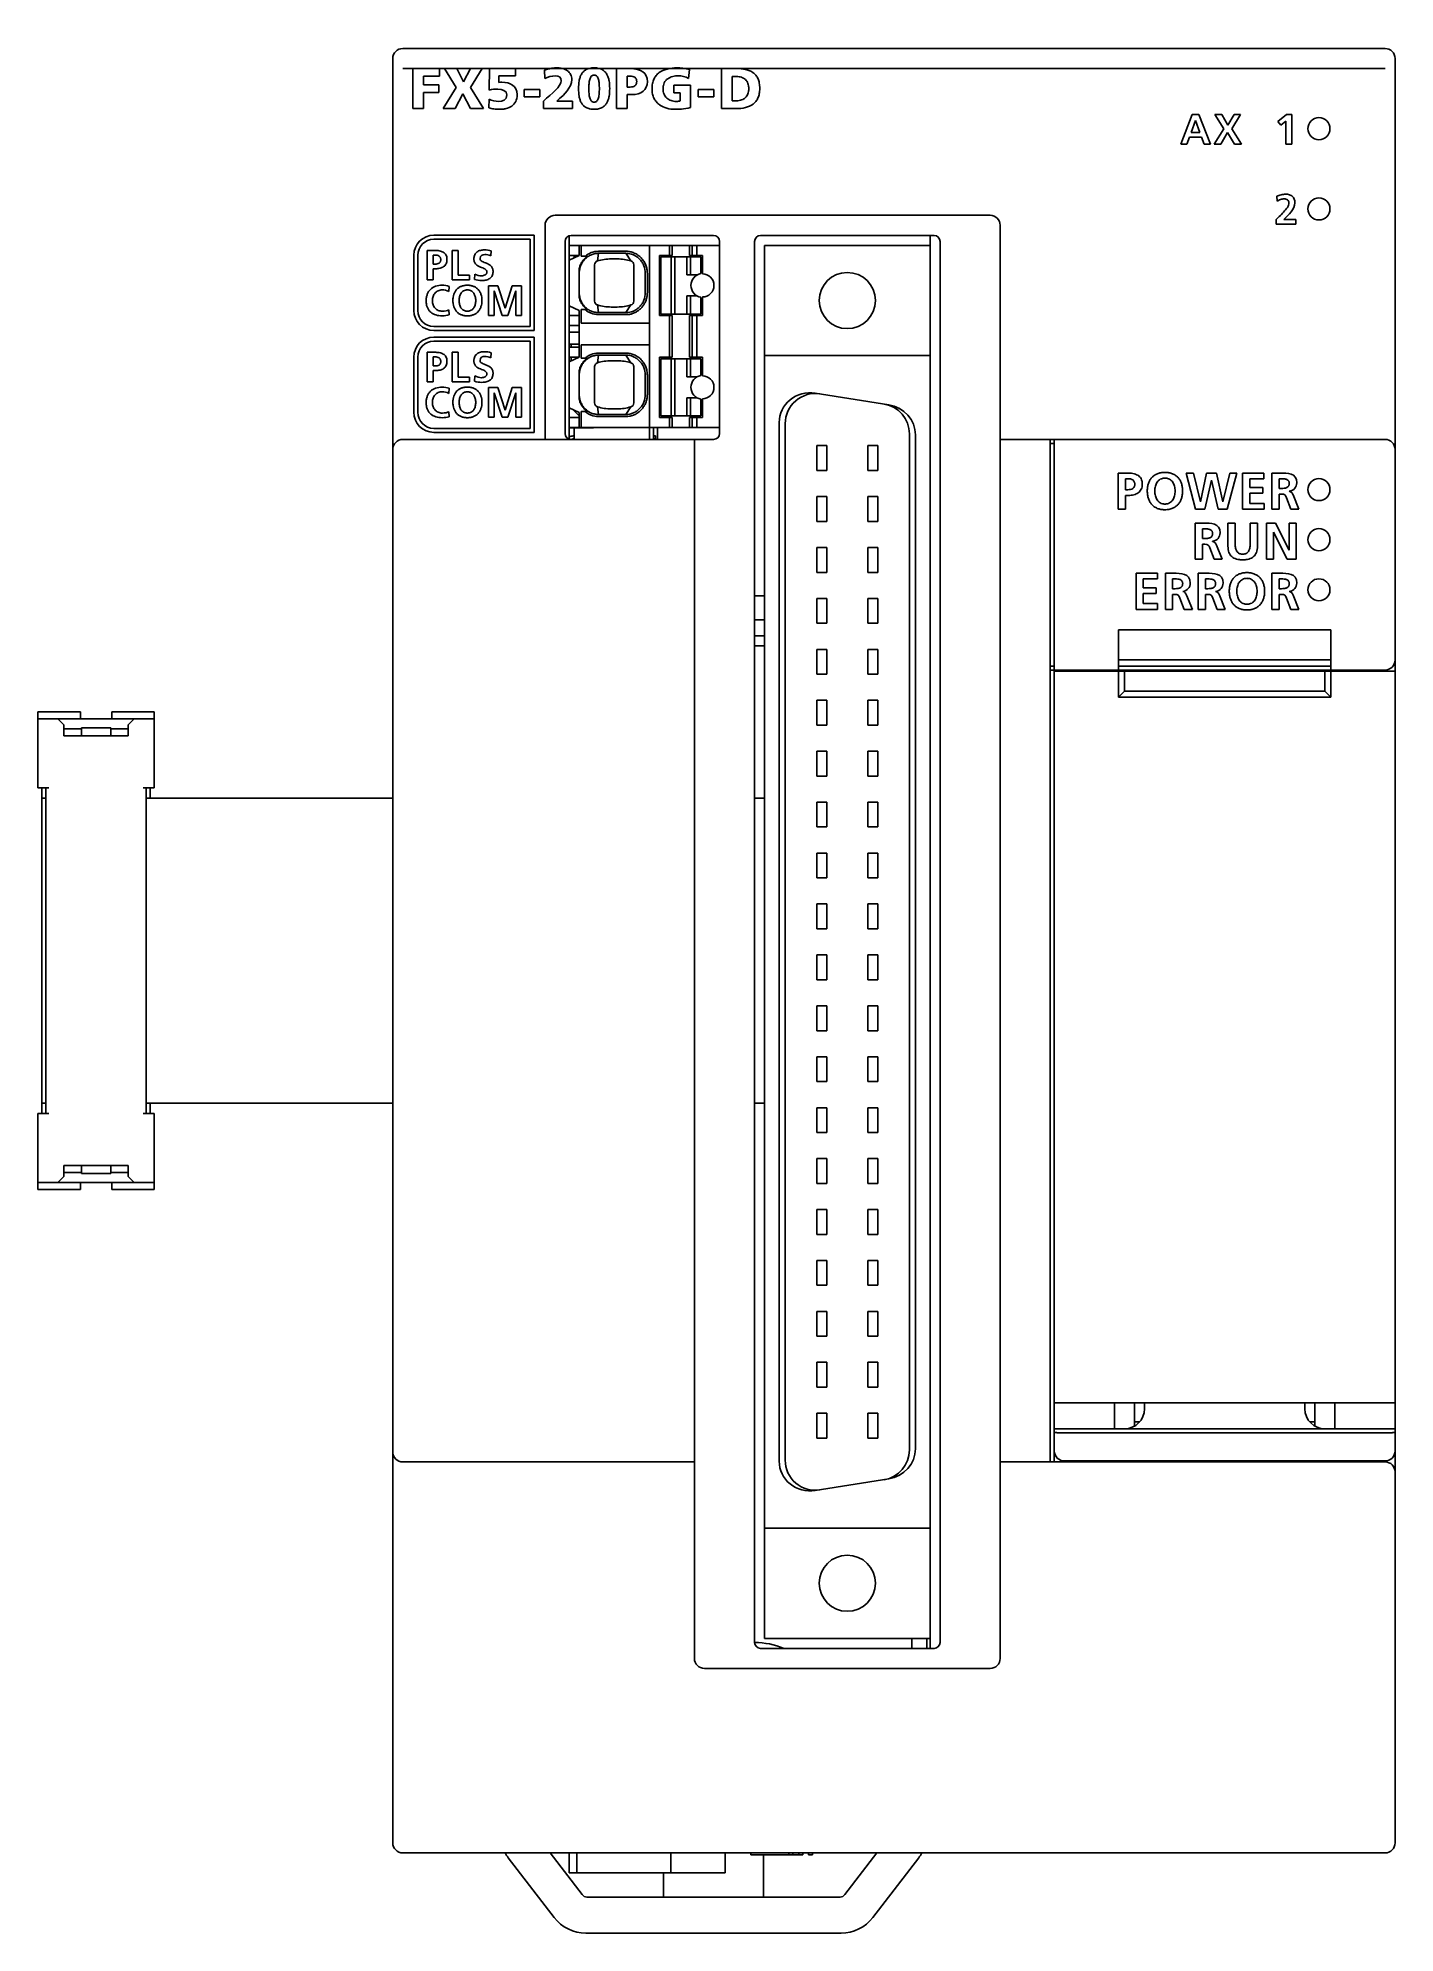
# Model space of a CAD drawing. Extents: x 61.3 to 129, y 101.1 to 195.7.
import ezdxf

# ---------------------------------------------------------------- set-up
doc = ezdxf.new("R2010")
doc.units = 0
doc.header["$LTSCALE"] = 16.335
doc.header["$PDMODE"] = 3
doc.header["$PDSIZE"] = 0.3125
doc.layers.get('0').update_dxf_attribs({"linetype": 'CONTINUOUS'})
doc.layers.get('Defpoints').update_dxf_attribs({"linetype": 'CONTINUOUS'})
doc.layers.add('AXIS', color=7, linetype='CONTINUOUS')
doc.layers.add('CURVE', color=7, linetype='CONTINUOUS')

msp = doc.modelspace()

# ---------------------------------------------------------------- linework, layer by layer
at = {"color": 7, "linetype": 'Continuous'}
for p, q in [((128.528, 195.135), (79.528, 195.135)), ((79.028, 194.635), (79.028, 105.635)), ((79.528, 194.134), (128.528, 194.134)), ((129.028, 105.635), (129.028, 194.635)), ((86.628, 186.315), (86.628, 175.635)), ((87.128, 186.815), (108.828, 186.815)), ((109.328, 114.835), (109.328, 186.315)), ((87.628, 185.515), (87.628, 175.935)), ((87.828, 185.797), (87.828, 175.653)), ((87.828, 185.315), (95.328, 185.315)), ((95.028, 185.815), (87.928, 185.815)), ((88.328, 185.315), (88.328, 184.815)), ((88.428, 185.315), (88.428, 184.77)), ((91.828, 175.635), (91.828, 185.315)), ((92.828, 184.815), (92.828, 185.315)), ((92.964, 184.815), (92.964, 185.315)), ((93.835, 184.815), (93.835, 185.315)), ((93.971, 185.315), (93.971, 184.815)), ((94.192, 184.815), (94.192, 185.315)), ((95.328, 175.935), (95.328, 185.515)), ((97.078, 185.515), (97.078, 115.635)), ((106.028, 185.815), (97.378, 185.815)), ((97.578, 115.835), (97.578, 185.315)), ((105.828, 185.315), (97.578, 185.315)), ((105.828, 115.335), (105.828, 185.815)), ((106.328, 115.635), (106.328, 185.515)), ((88.328, 184.815), (87.828, 184.582)), ((88.328, 184.815), (87.828, 184.815)), ((88.078, 184.698), (88.078, 184.815)), ((88.078, 184.71), (88.103, 184.71)), ((88.428, 184.77), (88.74, 184.77)), ((89.098, 182.533), (89.098, 184.347)), ((89.294, 184.92), (89.24, 184.539)), ((90.662, 185.02), (89.294, 185.02)), ((90.662, 184.92), (89.294, 184.92)), ((89.923, 184.64), (90.228, 184.64)), ((90.662, 184.92), (90.911, 184.539)), ((91.053, 184.347), (91.053, 182.533)), ((92.328, 184.815), (92.328, 181.815)), ((92.328, 184.815), (92.964, 184.815)), ((92.403, 181.89), (92.403, 184.74)), ((92.403, 184.74), (94.403, 184.74)), ((92.921, 184.74), (92.921, 181.89)), ((93.103, 184.74), (93.103, 181.89)), ((93.703, 184.74), (93.703, 183.84)), ((94.478, 184.815), (93.835, 184.815)), ((93.885, 183.84), (93.885, 184.74)), ((94.403, 183.907), (94.403, 184.74)), ((94.478, 183.89), (94.478, 184.815)), ((88.328, 184.149), (88.328, 182.731)), ((91.628, 182.958), (91.628, 183.92)), ((94.212, 183.84), (93.703, 183.84)), ((93.703, 182.79), (93.703, 181.89)), ((93.703, 182.79), (94.212, 182.79)), ((93.885, 181.89), (93.885, 182.79)), ((94.403, 182.723), (94.403, 181.89)), ((94.478, 182.74), (94.478, 181.815)), ((87.828, 182.298), (88.328, 182.065)), ((87.856, 182.285), (87.828, 182.285)), ((88.328, 181.815), (87.828, 181.815)), ((88.328, 182.065), (88.328, 179.735)), ((88.428, 182.11), (88.428, 181.44)), ((88.428, 182.11), (88.74, 182.11)), ((89.294, 181.96), (89.24, 182.342)), ((89.294, 181.96), (90.662, 181.96)), ((89.294, 181.86), (90.662, 181.86)), ((90.228, 182.24), (89.923, 182.24)), ((90.662, 181.96), (90.911, 182.342)), ((92.328, 181.815), (92.964, 181.815)), ((94.403, 181.89), (92.403, 181.89)), ((92.828, 181.815), (92.828, 179.735)), ((92.964, 179.735), (92.964, 181.815)), ((93.835, 179.735), (93.835, 181.815)), ((93.835, 181.815), (94.478, 181.815)), ((93.971, 181.815), (93.971, 179.735)), ((94.192, 179.735), (94.192, 181.815)), ((88.328, 181.315), (87.828, 181.315)), ((87.828, 180.985), (88.328, 180.985)), ((91.828, 181.44), (88.428, 181.44)), ((87.828, 180.385), (88.328, 180.385)), ((87.828, 180.235), (88.328, 180.235)), ((88.328, 179.735), (87.828, 179.502)), ((88.328, 179.735), (87.828, 179.735)), ((87.928, 180.385), (87.928, 180.235)), ((87.928, 179.735), (87.928, 179.549)), ((88.428, 180.36), (88.428, 179.69)), ((88.428, 180.36), (91.828, 180.36)), ((88.428, 179.69), (88.74, 179.69)), ((89.294, 179.84), (89.24, 179.459)), ((90.662, 179.94), (89.294, 179.94)), ((90.662, 179.84), (89.294, 179.84)), ((90.662, 179.84), (90.911, 179.459)), ((92.328, 179.735), (92.328, 176.735)), ((92.328, 179.735), (92.964, 179.735)), ((92.403, 176.81), (92.403, 179.66)), ((92.403, 179.66), (94.403, 179.66)), ((92.921, 179.66), (92.921, 176.81)), ((93.103, 179.66), (93.103, 176.81)), ((93.703, 179.66), (93.703, 178.76)), ((94.478, 179.735), (93.835, 179.735)), ((93.885, 178.76), (93.885, 179.66)), ((94.403, 178.827), (94.403, 179.66)), ((94.478, 178.81), (94.478, 179.735)), ((105.828, 179.815), (97.578, 179.815)), ((88.328, 179.069), (88.328, 177.651)), ((89.098, 177.453), (89.098, 179.267)), ((89.923, 179.56), (90.228, 179.56)), ((91.053, 179.267), (91.053, 177.453)), ((91.628, 178.84), (91.628, 177.88)), ((94.212, 178.76), (93.703, 178.76)), ((100.104, 177.944), (103.772, 177.363)), ((87.828, 177.218), (88.328, 176.985)), ((88.328, 176.81), (88, 177.138)), ((88.328, 176.985), (88.328, 176.235)), ((88.428, 177.03), (88.428, 176.235)), ((88.428, 177.03), (88.74, 177.03)), ((89.294, 176.88), (89.24, 177.262)), ((89.294, 176.88), (90.662, 176.88)), ((89.294, 176.78), (90.662, 176.78)), ((90.228, 177.16), (89.923, 177.16)), ((90.662, 176.88), (90.911, 177.262)), ((94.403, 176.81), (92.403, 176.81)), ((93.703, 177.71), (93.703, 176.81)), ((93.703, 177.71), (94.212, 177.71)), ((93.885, 176.81), (93.885, 177.71)), ((94.403, 177.643), (94.403, 176.81)), ((94.478, 177.66), (94.478, 176.735)), ((88.328, 176.735), (87.828, 176.735)), ((87.828, 176.235), (95.328, 176.235)), ((87.828, 176.21), (89.028, 176.21)), ((88.078, 176.21), (88.078, 175.635)), ((88.419, 176.224), (88.395, 176.21)), ((89.071, 176.235), (89.028, 176.21)), ((92.028, 175.635), (92.028, 176.235)), ((92.228, 175.635), (92.228, 176.235)), ((92.328, 176.735), (92.964, 176.735)), ((92.828, 176.735), (92.828, 176.235)), ((92.964, 176.735), (92.964, 176.235)), ((93.835, 176.735), (93.835, 176.235)), ((93.835, 176.735), (94.478, 176.735)), ((93.971, 176.735), (93.971, 176.235)), ((94.192, 176.235), (94.192, 176.735)), ((98.303, 176.483), (98.303, 124.667)), ((98.603, 124.725), (98.603, 176.425)), ((104.803, 175.918), (104.803, 125.232)), ((105.103, 125.289), (105.103, 175.861)), ((79.528, 175.635), (95.028, 175.635)), ((88.028, 175.81), (88.078, 175.81)), ((88.028, 175.66), (88.078, 175.66)), ((92.028, 175.81), (92.128, 175.81)), ((92.028, 175.66), (92.128, 175.66)), ((92.128, 175.66), (92.128, 175.81)), ((94.078, 114.835), (94.078, 175.635)), ((100.183, 174.085), (100.183, 175.325)), ((100.183, 175.325), (100.683, 175.325)), ((100.683, 174.085), (100.683, 175.325)), ((102.723, 174.085), (102.723, 175.325)), ((103.223, 175.325), (102.723, 175.325)), ((103.223, 174.085), (103.223, 175.325)), ((111.828, 175.635), (109.328, 175.635)), ((100.183, 174.085), (100.683, 174.085)), ((102.723, 174.085), (103.223, 174.085)), ((100.183, 171.545), (100.183, 172.785)), ((100.183, 172.785), (100.683, 172.785)), ((100.683, 171.545), (100.683, 172.785)), ((102.723, 171.545), (102.723, 172.785)), ((103.223, 172.785), (102.723, 172.785)), ((103.223, 171.545), (103.223, 172.785)), ((100.183, 171.545), (100.683, 171.545)), ((102.723, 171.545), (103.223, 171.545)), ((100.183, 169.005), (100.183, 170.245)), ((100.183, 170.245), (100.683, 170.245)), ((100.683, 169.005), (100.683, 170.245)), ((102.723, 169.005), (102.723, 170.245)), ((103.223, 170.245), (102.723, 170.245)), ((103.223, 169.005), (103.223, 170.245)), ((100.183, 169.005), (100.683, 169.005)), ((102.723, 169.005), (103.223, 169.005)), ((97.578, 167.835), (97.078, 167.835)), ((100.183, 166.465), (100.183, 167.705)), ((100.183, 167.705), (100.683, 167.705)), ((100.683, 166.465), (100.683, 167.705)), ((102.723, 166.465), (102.723, 167.705)), ((103.223, 167.705), (102.723, 167.705)), ((103.223, 166.465), (103.223, 167.705)), ((97.078, 166.635), (97.578, 166.635)), ((100.183, 166.465), (100.683, 166.465)), ((102.723, 166.465), (103.223, 166.465)), ((97.578, 165.835), (97.078, 165.835)), ((115.228, 166.135), (115.228, 164.135)), ((115.228, 166.135), (125.828, 166.135)), ((125.828, 164.135), (125.828, 166.135)), ((97.078, 165.335), (97.578, 165.335)), ((100.183, 163.925), (100.183, 165.165)), ((100.183, 165.165), (100.683, 165.165)), ((100.683, 163.925), (100.683, 165.165)), ((102.723, 163.925), (102.723, 165.165)), ((103.223, 165.165), (102.723, 165.165)), ((103.223, 163.925), (103.223, 165.165)), ((115.228, 164.635), (125.828, 164.635)), ((100.183, 163.925), (100.683, 163.925)), ((102.723, 163.925), (103.223, 163.925)), ((112.028, 124.635), (112.028, 164.135)), ((129.028, 164.085), (112.028, 164.085)), ((125.828, 164.335), (115.228, 164.335)), ((115.228, 164.135), (128.528, 164.135)), ((115.228, 164.085), (115.228, 162.785)), ((115.528, 163.085), (115.528, 164.085)), ((116.428, 164.085), (116.438, 164.135)), ((121.628, 164.085), (121.628, 164.135)), ((125.528, 164.085), (125.528, 163.085)), ((125.828, 162.785), (125.828, 164.085)), ((100.183, 161.385), (100.183, 162.625)), ((100.183, 162.625), (100.683, 162.625)), ((100.683, 161.385), (100.683, 162.625)), ((102.723, 161.385), (102.723, 162.625)), ((103.223, 162.625), (102.723, 162.625)), ((103.223, 161.385), (103.223, 162.625)), ((115.228, 162.785), (115.528, 163.085)), ((115.228, 162.785), (125.828, 162.785)), ((125.528, 163.085), (115.528, 163.085)), ((125.828, 162.785), (125.528, 163.085)), ((61.328, 158.255), (61.328, 162.045)), ((61.328, 162.045), (63.448, 162.045)), ((61.328, 161.695), (67.128, 161.695)), ((62.628, 161.395), (62.328, 161.695)), ((63.448, 162.045), (63.448, 161.695)), ((65.008, 161.695), (65.008, 162.045)), ((65.008, 162.045), (67.128, 162.045)), ((66.128, 161.695), (65.828, 161.395)), ((67.128, 158.255), (67.128, 162.045)), ((62.628, 161.395), (62.628, 160.845)), ((62.628, 161.195), (63.498, 161.195)), ((62.628, 160.845), (65.828, 160.845)), ((63.498, 160.845), (63.498, 161.245)), ((63.498, 161.245), (64.958, 161.245)), ((64.958, 161.245), (64.958, 160.845)), ((64.958, 161.195), (65.828, 161.195)), ((65.828, 160.845), (65.828, 161.395)), ((100.183, 161.385), (100.683, 161.385)), ((102.723, 161.385), (103.223, 161.385)), ((100.183, 158.845), (100.183, 160.085)), ((100.183, 160.085), (100.683, 160.085)), ((100.683, 158.845), (100.683, 160.085)), ((102.723, 158.845), (102.723, 160.085)), ((103.223, 160.085), (102.723, 160.085)), ((103.223, 158.845), (103.223, 160.085)), ((100.183, 158.845), (100.683, 158.845)), ((102.723, 158.845), (103.223, 158.845)), ((61.328, 158.255), (61.878, 158.255)), ((61.528, 158.255), (61.528, 142.015)), ((61.728, 158.255), (61.728, 142.015)), ((66.578, 158.255), (67.128, 158.255)), ((66.728, 158.255), (66.728, 142.015)), ((66.928, 158.255), (66.928, 157.735)), ((61.528, 157.735), (61.728, 157.735)), ((66.728, 157.735), (79.028, 157.735)), ((97.078, 157.735), (97.578, 157.735)), ((100.183, 156.305), (100.183, 157.545)), ((100.183, 157.545), (100.683, 157.545)), ((100.683, 156.305), (100.683, 157.545)), ((102.723, 156.305), (102.723, 157.545)), ((103.223, 157.545), (102.723, 157.545)), ((103.223, 156.305), (103.223, 157.545)), ((100.183, 156.305), (100.683, 156.305)), ((102.723, 156.305), (103.223, 156.305)), ((100.183, 153.765), (100.183, 155.005)), ((100.183, 155.005), (100.683, 155.005)), ((100.683, 153.765), (100.683, 155.005)), ((102.723, 153.765), (102.723, 155.005)), ((103.223, 155.005), (102.723, 155.005)), ((103.223, 153.765), (103.223, 155.005)), ((100.183, 153.765), (100.683, 153.765)), ((102.723, 153.765), (103.223, 153.765)), ((100.183, 151.225), (100.183, 152.465)), ((100.183, 152.465), (100.683, 152.465)), ((100.683, 151.225), (100.683, 152.465)), ((102.723, 151.225), (102.723, 152.465)), ((103.223, 152.465), (102.723, 152.465)), ((103.223, 151.225), (103.223, 152.465)), ((100.183, 151.225), (100.683, 151.225)), ((102.723, 151.225), (103.223, 151.225)), ((100.183, 148.685), (100.183, 149.925)), ((100.183, 149.925), (100.683, 149.925)), ((100.683, 148.685), (100.683, 149.925)), ((102.723, 148.685), (102.723, 149.925)), ((103.223, 149.925), (102.723, 149.925)), ((103.223, 148.685), (103.223, 149.925)), ((100.183, 148.685), (100.683, 148.685)), ((102.723, 148.685), (103.223, 148.685)), ((100.183, 146.145), (100.183, 147.385)), ((100.183, 147.385), (100.683, 147.385)), ((100.683, 146.145), (100.683, 147.385)), ((102.723, 146.145), (102.723, 147.385)), ((103.223, 147.385), (102.723, 147.385)), ((103.223, 146.145), (103.223, 147.385)), ((100.183, 146.145), (100.683, 146.145)), ((102.723, 146.145), (103.223, 146.145)), ((100.183, 143.605), (100.183, 144.845)), ((100.183, 144.845), (100.683, 144.845)), ((100.683, 143.605), (100.683, 144.845)), ((102.723, 143.605), (102.723, 144.845)), ((103.223, 144.845), (102.723, 144.845)), ((103.223, 143.605), (103.223, 144.845)), ((100.183, 143.605), (100.683, 143.605)), ((102.723, 143.605), (103.223, 143.605)), ((61.328, 138.225), (61.328, 142.015)), ((61.878, 142.015), (61.328, 142.015)), ((61.728, 142.535), (61.528, 142.535)), ((67.128, 142.015), (66.578, 142.015)), ((66.728, 142.535), (79.028, 142.535)), ((66.928, 142.535), (66.928, 142.015)), ((67.128, 138.225), (67.128, 142.015)), ((97.578, 142.535), (97.078, 142.535)), ((100.183, 141.065), (100.183, 142.305)), ((100.183, 142.305), (100.683, 142.305)), ((100.683, 141.065), (100.683, 142.305)), ((102.723, 141.065), (102.723, 142.305)), ((103.223, 142.305), (102.723, 142.305)), ((103.223, 141.065), (103.223, 142.305)), ((100.183, 141.065), (100.683, 141.065)), ((102.723, 141.065), (103.223, 141.065)), ((62.628, 138.875), (62.628, 139.425)), ((65.828, 139.425), (62.628, 139.425)), ((62.628, 139.075), (63.498, 139.075)), ((63.498, 139.025), (63.498, 139.425)), ((63.498, 139.025), (64.958, 139.025)), ((64.958, 139.425), (64.958, 139.025)), ((64.958, 139.075), (65.828, 139.075)), ((65.828, 139.425), (65.828, 138.875)), ((100.183, 138.525), (100.183, 139.765)), ((100.183, 139.765), (100.683, 139.765)), ((100.683, 138.525), (100.683, 139.765)), ((102.723, 138.525), (102.723, 139.765)), ((103.223, 139.765), (102.723, 139.765)), ((103.223, 138.525), (103.223, 139.765)), ((61.328, 138.575), (67.128, 138.575)), ((61.328, 138.225), (63.448, 138.225)), ((62.328, 138.575), (62.628, 138.875)), ((63.448, 138.575), (63.448, 138.225)), ((65.008, 138.225), (65.008, 138.575)), ((65.008, 138.225), (67.128, 138.225)), ((65.828, 138.875), (66.128, 138.575)), ((100.183, 138.525), (100.683, 138.525)), ((102.723, 138.525), (103.223, 138.525)), ((100.183, 135.985), (100.183, 137.225)), ((100.183, 137.225), (100.683, 137.225)), ((100.683, 135.985), (100.683, 137.225)), ((102.723, 135.985), (102.723, 137.225)), ((103.223, 137.225), (102.723, 137.225)), ((103.223, 135.985), (103.223, 137.225)), ((100.183, 135.985), (100.683, 135.985)), ((102.723, 135.985), (103.223, 135.985)), ((100.183, 133.445), (100.183, 134.685)), ((100.183, 134.685), (100.683, 134.685)), ((100.683, 133.445), (100.683, 134.685)), ((102.723, 133.445), (102.723, 134.685)), ((103.223, 134.685), (102.723, 134.685)), ((103.223, 133.445), (103.223, 134.685)), ((100.183, 133.445), (100.683, 133.445)), ((102.723, 133.445), (103.223, 133.445)), ((100.183, 130.905), (100.183, 132.145)), ((100.183, 132.145), (100.683, 132.145)), ((100.683, 130.905), (100.683, 132.145)), ((102.723, 130.905), (102.723, 132.145)), ((103.223, 132.145), (102.723, 132.145)), ((103.223, 130.905), (103.223, 132.145)), ((100.183, 130.905), (100.683, 130.905)), ((102.723, 130.905), (103.223, 130.905)), ((100.183, 128.365), (100.183, 129.605)), ((100.183, 129.605), (100.683, 129.605)), ((100.683, 128.365), (100.683, 129.605)), ((102.723, 128.365), (102.723, 129.605)), ((103.223, 129.605), (102.723, 129.605)), ((103.223, 128.365), (103.223, 129.605)), ((100.183, 128.365), (100.683, 128.365)), ((102.723, 128.365), (103.223, 128.365)), ((100.183, 125.825), (100.183, 127.065)), ((100.683, 127.065), (100.183, 127.065)), ((100.683, 125.825), (100.683, 127.065)), ((102.723, 127.065), (102.723, 125.825)), ((103.223, 127.065), (102.723, 127.065)), ((103.223, 125.825), (103.223, 127.065)), ((112.028, 127.585), (129.028, 127.585)), ((115.028, 126.285), (115.028, 127.585)), ((116.028, 126.419), (116.028, 127.585)), ((116.528, 127.585), (116.528, 127.285)), ((124.528, 127.285), (124.528, 127.585)), ((125.028, 127.585), (125.028, 126.419)), ((126.028, 127.585), (126.028, 126.285)), ((100.183, 125.825), (100.683, 125.825)), ((102.723, 125.825), (103.223, 125.825)), ((129.028, 126.285), (112.028, 126.285)), ((112.528, 126.085), (128.528, 126.085)), ((116.287, 126.635), (116.028, 126.635)), ((125.028, 126.635), (124.769, 126.635)), ((111.828, 125.135), (111.828, 124.635)), ((79.528, 124.635), (94.078, 124.635)), ((109.328, 124.635), (128.528, 124.635)), ((128.528, 124.685), (112.528, 124.685)), ((115.028, 124.635), (115.028, 124.685)), ((116.028, 124.666), (115.778, 124.635)), ((116.028, 124.666), (116.028, 124.685)), ((116.178, 124.685), (116.178, 124.635)), ((117.028, 124.685), (117.028, 124.635)), ((117.228, 124.685), (117.228, 124.635)), ((117.436, 124.635), (117.428, 124.685)), ((124.128, 124.685), (124.078, 124.635)), ((125.028, 124.685), (125.028, 124.666)), ((125.278, 124.635), (125.028, 124.666)), ((126.028, 124.685), (126.028, 124.635)), ((103.772, 123.787), (100.104, 123.206)), ((105.828, 121.335), (97.578, 121.335)), ((97.378, 115.335), (106.028, 115.335)), ((105.828, 115.835), (97.578, 115.835)), ((104.928, 115.835), (104.928, 115.335)), ((105.678, 115.335), (105.678, 115.835)), ((94.578, 114.335), (108.828, 114.335)), ((79.528, 105.135), (128.528, 105.135)), ((88.475, 103.052), (86.877, 105.135)), ((87.828, 105.135), (87.828, 104.135)), ((88.208, 104.135), (88.208, 105.135)), ((92.908, 105.135), (92.908, 104.135)), ((95.618, 105.135), (95.618, 104.135)), ((96.888, 105.135), (96.888, 105.035)), ((99.478, 105.035), (96.888, 105.035)), ((97.528, 102.935), (97.528, 105.035)), ((98.788, 105.135), (98.788, 105.035)), ((98.988, 105.135), (98.988, 105.035)), ((99.278, 105.135), (99.278, 105.035)), ((99.478, 105.135), (99.478, 105.035)), ((99.768, 105.135), (99.768, 105.035)), ((99.968, 105.035), (99.768, 105.035)), ((99.968, 105.135), (99.968, 105.035)), ((103.179, 105.135), (101.58, 103.052)), ((84.791, 104.896), (87.078, 101.917)), ((95.618, 104.135), (87.828, 104.135)), ((92.528, 104.135), (92.528, 102.935)), ((102.978, 101.917), (105.265, 104.896)), ((101.342, 102.935), (88.713, 102.935)), ((88.664, 101.135), (101.392, 101.135))]:
    msp.add_line(p, q, dxfattribs=at)
msp.add_line((79.028, 194.634), (79.028, 105.635))
for centre, radius in [((125.228, 191.135), 0.55), ((125.228, 187.135), 0.55), ((101.703, 182.565), 1.4), ((101.703, 118.585), 1.4)]:
    msp.add_circle(centre, radius, dxfattribs=at)
for centre, radius, start, end in [((79.528, 194.635), 0.5, 90, 180), ((128.528, 194.635), 0.5, 0, 90), ((87.128, 186.315), 0.5, 90, 180), ((108.828, 186.315), 0.5, 0, 90), ((87.928, 185.515), 0.3, 90, 180), ((95.028, 185.515), 0.3, 0, 90), ((97.378, 185.515), 0.3, 90, 180), ((106.028, 185.515), 0.3, 0, 90), ((89.294, 183.984), 1.037, 90.01708, 110.68895), ((89.298, 184.347), 0.2, 106.89973, 180), ((89.923, 182.29), 2.35, 90, 106.89973), ((90.228, 182.29), 2.35, 73.10024, 89.99996), ((90.853, 184.347), 0.2, 0, 73.10015), ((94.503, 183.315), 0.6, 99.59406, 260.40594), ((94.478, 183.315), 0.575, 270.00001, 89.99999), ((89.298, 182.533), 0.2, 180, 253.10027), ((90.853, 182.533), 0.2, 286.8998, 0.00027), ((89.294, 182.897), 1.037, 249.31104, 269.98285), ((89.923, 184.59), 2.35, 253.10027, 270), ((90.228, 184.59), 2.35, 269.99998, 286.89972), ((89.294, 178.904), 1.037, 90.01708, 110.68895), ((89.298, 179.267), 0.2, 106.89973, 180), ((89.923, 177.21), 2.35, 90, 106.89973), ((90.228, 177.21), 2.35, 73.10024, 89.99996), ((90.853, 179.267), 0.2, 0, 73.10015), ((94.503, 178.235), 0.6, 99.59406, 260.40594), ((94.478, 178.235), 0.575, 270.00001, 89.99999), ((100.103, 176.425), 1.5, 81, 180), ((89.294, 177.817), 1.037, 249.31104, 269.98286), ((89.298, 177.453), 0.2, 180, 253.10027), ((89.923, 179.51), 2.35, 253.10027, 270), ((90.228, 179.51), 2.35, 270, 286.89972), ((90.853, 177.453), 0.2, 286.8998, 0.00027), ((103.303, 175.918), 1.5, 0, 81), ((87.928, 175.935), 0.3, 180, 270), ((88.547, 176.01), 0.25, 115.34099, 120.96376), ((95.028, 175.935), 0.3, 270, 360), ((79.528, 175.135), 0.5, 90, 180), ((88.028, 175.46), 0.35, 90, 125.00261), ((88.028, 175.46), 0.2, 90, 118.45323), ((128.528, 175.135), 0.5, 0, 90), ((128.528, 164.635), 0.5, 270, 360), ((115.528, 127.285), 1, 270, 360), ((125.528, 127.285), 1, 180, 270), ((79.528, 125.135), 0.5, 180, 270), ((103.303, 125.232), 1.5, 279, 360), ((112.528, 125.185), 0.5, 180, 270), ((128.528, 125.185), 0.5, 270, 360), ((100.103, 124.725), 1.5, 180, 279), ((128.528, 124.135), 0.5, 0, 90), ((97.028, 111.635), 4, 67.68659, 89.29136), ((97.378, 115.635), 0.3, 180, 270), ((106.028, 115.635), 0.3, 270, 360), ((94.578, 114.835), 0.5, 180, 270), ((108.828, 114.835), 0.5, 270, 360), ((79.528, 105.635), 0.5, 180, 270), ((86.378, 106.114), 2, 209.348, 217.50414), ((103.678, 106.114), 2, 322.49586, 330.652), ((128.528, 105.635), 0.5, 270, 360), ((88.713, 103.235), 0.3, 217.50414, 270), ((101.342, 103.235), 0.3, 270, 322.49586), ((88.664, 103.135), 2, 217.50414, 270), ((101.392, 103.135), 2, 270, 322.49586)]:
    msp.add_arc(centre, radius, start, end, dxfattribs=at)
for centre, major_axis, start_param, end_param in [((99.869, 176.462), (1.548, -0.245), 1.570796, 3.291996), ((103.537, 175.881), (1.548, -0.245), 0.150403, 1.570796), ((103.537, 125.269), (1.548, 0.245), -1.570796, -0.150403), ((99.869, 124.688), (1.548, 0.245), 2.991189, 4.712389)]:
    msp.add_ellipse(centre, major_axis=major_axis, ratio=0.956836, start_param=start_param, end_param=end_param, dxfattribs=at)
for points in [[(89.294, 184.92), (89.237, 184.92), (89.119, 184.91), (88.937, 184.856), (88.762, 184.763), (88.606, 184.632), (88.479, 184.47), (88.389, 184.289), (88.338, 184.101), (88.328, 183.979), (88.328, 183.92)], [(88.328, 182.96), (88.328, 182.901), (88.338, 182.779), (88.389, 182.591), (88.479, 182.41), (88.606, 182.248), (88.762, 182.117), (88.937, 182.024), (89.119, 181.97), (89.237, 181.96), (89.294, 181.96)], [(89.294, 179.84), (89.237, 179.84), (89.119, 179.83), (88.937, 179.776), (88.762, 179.683), (88.606, 179.552), (88.479, 179.39), (88.389, 179.209), (88.338, 179.021), (88.328, 178.899), (88.328, 178.84)], [(88.328, 177.88), (88.328, 177.821), (88.338, 177.699), (88.389, 177.511), (88.479, 177.33), (88.606, 177.168), (88.762, 177.037), (88.937, 176.944), (89.119, 176.89), (89.237, 176.88), (89.294, 176.88)]]:
    msp.add_open_spline(points, degree=3, dxfattribs=at)
for points, knots in [([(88.328, 184.149), (88.342, 184.211), (88.38, 184.333), (88.471, 184.501), (88.591, 184.651), (88.688, 184.734), (88.74, 184.77)], [0, 0, 0, 0, 0.250021, 0.500019, 0.750007, 1, 1, 1, 1]), ([(88.636, 184.77), (88.676, 184.808), (88.768, 184.88), (88.872, 184.932), (88.928, 184.953)], [0, 0, 0, 0, 0.484065, 1, 1, 1, 1]), ([(90.662, 185.02), (90.733, 185.02), (90.84, 185.009), (90.977, 184.973), (91.11, 184.923), (91.266, 184.835), (91.428, 184.696), (91.559, 184.527), (91.656, 184.337), (91.715, 184.132), (91.728, 183.991), (91.728, 183.92)], [0, 0, 0, 0, 0.125266, 0.187976, 0.250666, 0.375797, 0.500724, 0.625665, 0.750519, 0.875293, 1, 1, 1, 1]), ([(91.628, 183.92), (91.628, 184.048), (91.591, 184.246), (91.469, 184.482), (91.349, 184.631), (91.204, 184.755), (90.977, 184.882), (90.785, 184.92), (90.662, 184.92)], [0, 0, 0, 0, 0.25, 0.375, 0.5, 0.625, 0.75, 1, 1, 1, 1]), ([(91.728, 183.92), (91.728, 183.866), (91.728, 183.759), (91.728, 183.597), (91.728, 183.463), (91.728, 183.356), (91.728, 183.275), (91.728, 183.194), (91.728, 183.127), (91.728, 183.073), (91.728, 183.033), (91.728, 182.999), (91.728, 182.972), (91.728, 182.945), (91.727, 182.91), (91.724, 182.853), (91.715, 182.784), (91.699, 182.701), (91.677, 182.619), (91.648, 182.539), (91.602, 182.436), (91.53, 182.314), (91.423, 182.183), (91.296, 182.07), (91.153, 181.979), (90.997, 181.911), (90.832, 181.869), (90.719, 181.86), (90.662, 181.86)], [0, 0, 0, 0, 0.060655, 0.121293, 0.181932, 0.212251, 0.24257, 0.272889, 0.303208, 0.318368, 0.333528, 0.348687, 0.356267, 0.363982, 0.379867, 0.395748, 0.427499, 0.459256, 0.491013, 0.522781, 0.554554, 0.618084, 0.681647, 0.745175, 0.808827, 0.872527, 0.936255, 1, 1, 1, 1]), ([(88.74, 182.11), (88.688, 182.146), (88.591, 182.229), (88.471, 182.379), (88.38, 182.547), (88.342, 182.669), (88.328, 182.731)], [0, 0, 0, 0, 0.249993, 0.499981, 0.749979, 1, 1, 1, 1]), ([(90.662, 181.96), (90.785, 181.96), (90.977, 181.998), (91.204, 182.125), (91.349, 182.249), (91.469, 182.398), (91.591, 182.633), (91.628, 182.831), (91.628, 182.958)], [0, 0, 0, 0, 0.250312, 0.375467, 0.500623, 0.625779, 0.750935, 1, 1, 1, 1]), ([(88.636, 182.11), (88.676, 182.072), (88.768, 182), (88.872, 181.948), (88.928, 181.927)], [0, 0, 0, 0, 0.484062, 1, 1, 1, 1]), ([(88.328, 179.069), (88.342, 179.131), (88.38, 179.253), (88.471, 179.421), (88.591, 179.571), (88.688, 179.654), (88.74, 179.69)], [0, 0, 0, 0, 0.250021, 0.500019, 0.750007, 1, 1, 1, 1]), ([(88.636, 179.69), (88.676, 179.728), (88.768, 179.8), (88.872, 179.852), (88.928, 179.873)], [0, 0, 0, 0, 0.484065, 1, 1, 1, 1]), ([(90.662, 179.94), (90.733, 179.94), (90.84, 179.929), (90.977, 179.893), (91.11, 179.843), (91.266, 179.755), (91.428, 179.616), (91.559, 179.447), (91.656, 179.257), (91.715, 179.052), (91.728, 178.911), (91.728, 178.84)], [0, 0, 0, 0, 0.125266, 0.187976, 0.250666, 0.375797, 0.500724, 0.625665, 0.750519, 0.875293, 1, 1, 1, 1]), ([(91.628, 178.84), (91.628, 178.968), (91.591, 179.166), (91.469, 179.402), (91.349, 179.551), (91.204, 179.675), (90.977, 179.802), (90.785, 179.84), (90.662, 179.84)], [0, 0, 0, 0, 0.25, 0.375, 0.5, 0.625, 0.75, 1, 1, 1, 1]), ([(91.728, 178.84), (91.728, 178.786), (91.728, 178.679), (91.728, 178.518), (91.728, 178.383), (91.728, 178.276), (91.728, 178.195), (91.728, 178.114), (91.728, 178.047), (91.728, 177.993), (91.728, 177.953), (91.728, 177.919), (91.728, 177.892), (91.728, 177.865), (91.727, 177.83), (91.724, 177.774), (91.715, 177.704), (91.699, 177.621), (91.677, 177.539), (91.648, 177.459), (91.602, 177.356), (91.53, 177.235), (91.423, 177.103), (91.296, 176.99), (91.153, 176.899), (90.997, 176.831), (90.832, 176.789), (90.719, 176.78), (90.662, 176.78)], [0, 0, 0, 0, 0.060646, 0.121276, 0.181905, 0.21222, 0.242535, 0.27285, 0.303164, 0.318322, 0.333479, 0.348637, 0.356215, 0.363927, 0.379814, 0.395697, 0.427449, 0.45921, 0.490969, 0.52274, 0.554516, 0.618051, 0.681617, 0.745151, 0.808812, 0.872517, 0.93625, 1, 1, 1, 1]), ([(90.662, 176.88), (90.785, 176.88), (90.977, 176.918), (91.204, 177.045), (91.349, 177.169), (91.469, 177.318), (91.591, 177.554), (91.628, 177.752), (91.628, 177.88)], [0, 0, 0, 0, 0.25, 0.375, 0.5, 0.625, 0.75, 1, 1, 1, 1]), ([(88.74, 177.03), (88.688, 177.066), (88.591, 177.149), (88.471, 177.299), (88.38, 177.467), (88.342, 177.589), (88.328, 177.651)], [0, 0, 0, 0, 0.249993, 0.499981, 0.749979, 1, 1, 1, 1]), ([(88.928, 176.847), (88.872, 176.868), (88.768, 176.92), (88.676, 176.992), (88.636, 177.03)], [0, 0, 0, 0, 0.515935, 1, 1, 1, 1]), ([(112.528, 126.085), (112.495, 126.085), (112.432, 126.085), (112.339, 126.087), (112.254, 126.09), (112.179, 126.094), (112.124, 126.098), (112.088, 126.102), (112.067, 126.105), (112.053, 126.108), (112.043, 126.11), (112.038, 126.112), (112.034, 126.113), (112.03, 126.115), (112.028, 126.117), (112.028, 126.118)], [0, 0, 0, 0, 0.193827, 0.380173, 0.551942, 0.702572, 0.826352, 0.876681, 0.918671, 0.951969, 0.965288, 0.976373, 0.985248, 0.991981, 1, 1, 1, 1]), ([(129.028, 126.118), (129.028, 126.117), (129.026, 126.115), (129.022, 126.113), (129.018, 126.112), (129.013, 126.11), (129.003, 126.108), (128.989, 126.105), (128.968, 126.102), (128.932, 126.098), (128.877, 126.094), (128.802, 126.09), (128.717, 126.087), (128.624, 126.085), (128.561, 126.085), (128.528, 126.085)], [0, 0, 0, 0, 0.008019, 0.014752, 0.023627, 0.034712, 0.048031, 0.081329, 0.123319, 0.173648, 0.297428, 0.448058, 0.619827, 0.806173, 1, 1, 1, 1])]:
    msp.add_open_spline(points, degree=3, knots=knots, dxfattribs=at)
at = {"layer": 'AXIS', "color": 7, "linetype": 'Continuous'}
for p, q in [((111.828, 125.135), (111.828, 175.635)), ((111.828, 175.635), (128.528, 175.635)), ((111.828, 175.435), (112.028, 175.435)), ((112.028, 164.135), (112.028, 175.635)), ((111.828, 164.335), (112.028, 164.335)), ((111.828, 164.135), (115.228, 164.135))]:
    msp.add_line(p, q, dxfattribs=at)
for centre in [(125.228, 191.135), (125.228, 187.135), (125.228, 173.135), (125.228, 170.635), (125.228, 168.135)]:
    msp.add_circle(centre, 0.55, dxfattribs=at)
at = {"layer": 'CURVE', "color": 7, "linetype": 'Continuous'}
for p, q in [((80.028, 192.135), (80.028, 194.134)), ((80.028, 194.134), (81.365, 194.134)), ((81.365, 194.134), (81.365, 193.756)), ((82.188, 193.186), (81.61, 194.134)), ((81.61, 194.134), (82.231, 194.134)), ((82.231, 194.134), (82.566, 193.475)), ((82.566, 193.475), (82.91, 194.134)), ((83.494, 194.134), (82.91, 193.186)), ((82.91, 194.134), (83.494, 194.134)), ((83.855, 194.134), (83.841, 193.06)), ((85.158, 194.134), (83.855, 194.134)), ((85.158, 193.773), (85.158, 194.134)), ((86.6, 194.051), (86.62, 193.636)), ((90.198, 194.134), (90.198, 192.135)), ((90.834, 194.134), (90.198, 194.134)), ((93.786, 193.644), (93.829, 194.079)), ((95.426, 194.134), (95.426, 192.135)), ((96.153, 194.134), (95.426, 194.134)), ((80.561, 193.756), (80.561, 193.318)), ((81.365, 193.756), (80.561, 193.756)), ((80.561, 193.318), (81.331, 193.318)), ((80.561, 192.94), (80.561, 192.135)), ((81.331, 192.94), (80.561, 192.94)), ((81.331, 193.318), (81.331, 192.94)), ((81.541, 192.135), (82.188, 193.186)), ((82.529, 192.871), (82.145, 192.135)), ((82.915, 192.135), (82.529, 192.871)), ((82.91, 193.186), (83.551, 192.135)), ((84.314, 193.441), (84.314, 193.773)), ((84.314, 193.773), (85.158, 193.773)), ((85.583, 192.716), (85.583, 193.094)), ((85.583, 193.094), (86.359, 193.094)), ((86.359, 193.094), (86.359, 192.716)), ((90.73, 193.212), (90.73, 193.756)), ((90.73, 193.756), (90.868, 193.756)), ((90.868, 193.212), (90.73, 193.212)), ((93.055, 193.303), (93.055, 192.925)), ((93.883, 193.303), (93.055, 193.303)), ((93.055, 192.925), (93.368, 192.925)), ((93.368, 192.925), (93.368, 192.53)), ((93.883, 192.192), (93.883, 193.303)), ((94.271, 192.716), (94.271, 193.094)), ((94.271, 193.094), (95.047, 193.094)), ((95.047, 193.094), (95.047, 192.716)), ((95.958, 192.53), (95.958, 193.739)), ((95.958, 193.739), (96.165, 193.739)), ((80.561, 192.135), (80.028, 192.135)), ((82.145, 192.135), (81.541, 192.135)), ((83.551, 192.135), (82.915, 192.135)), ((83.83, 192.605), (83.821, 192.172)), ((86.359, 192.716), (85.583, 192.716)), ((86.551, 192.516), (86.551, 192.135)), ((86.551, 192.135), (87.998, 192.135)), ((87.207, 192.513), (87.35, 192.636)), ((87.998, 192.513), (87.207, 192.513)), ((87.998, 192.135), (87.998, 192.513)), ((90.198, 192.135), (90.73, 192.135)), ((90.73, 192.135), (90.73, 192.834)), ((90.73, 192.834), (90.937, 192.834)), ((95.047, 192.716), (94.271, 192.716)), ((95.426, 192.135), (96.153, 192.135)), ((96.165, 192.53), (95.958, 192.53)), ((118.336, 190.366), (118.912, 191.842)), ((119.071, 191.546), (118.856, 190.937)), ((118.912, 191.842), (119.246, 191.842)), ((119.288, 190.937), (119.075, 191.546)), ((119.246, 191.842), (119.826, 190.366)), ((119.995, 190.366), (120.48, 191.134)), ((120.48, 191.134), (120.039, 191.842)), ((120.039, 191.842), (120.383, 191.842)), ((120.383, 191.842), (120.691, 191.315)), ((120.691, 191.315), (121.007, 191.842)), ((121.324, 191.842), (120.879, 191.134)), ((120.879, 191.134), (121.364, 190.366)), ((121.007, 191.842), (121.324, 191.842)), ((123.175, 191.495), (123.607, 191.842)), ((123.323, 191.303), (123.175, 191.495)), ((123.573, 191.506), (123.323, 191.303)), ((123.573, 190.366), (123.573, 191.506)), ((123.607, 191.842), (123.869, 191.842)), ((123.869, 191.842), (123.869, 190.366)), ((118.643, 190.366), (118.336, 190.366)), ((118.772, 190.704), (118.643, 190.366)), ((119.371, 190.704), (118.772, 190.704)), ((118.856, 190.937), (119.288, 190.937)), ((119.498, 190.366), (119.371, 190.704)), ((119.826, 190.366), (119.498, 190.366)), ((120.33, 190.366), (119.995, 190.366)), ((120.675, 190.941), (120.33, 190.366)), ((121.015, 190.366), (120.675, 190.941)), ((121.364, 190.366), (121.015, 190.366)), ((123.869, 190.366), (123.573, 190.366)), ((123.128, 187.762), (123.152, 187.516)), ((123.095, 186.613), (123.095, 186.365)), ((123.095, 186.365), (124.076, 186.365)), ((124.076, 186.598), (123.474, 186.598)), ((124.076, 186.365), (124.076, 186.598)), ((86.077, 185.82), (81.077, 185.82)), ((81.077, 185.62), (85.877, 185.62)), ((85.877, 185.62), (85.877, 181.269)), ((86.077, 181.069), (86.077, 185.82)), ((80.077, 184.82), (80.077, 182.069)), ((80.277, 182.069), (80.277, 184.82)), ((80.742, 185.065), (80.742, 183.588)), ((81.117, 185.065), (80.742, 185.065)), ((81.039, 184.381), (81.039, 184.832)), ((81.039, 184.832), (81.142, 184.832)), ((81.142, 184.381), (81.039, 184.381)), ((81.994, 183.588), (81.994, 185.065)), ((81.994, 185.065), (82.291, 185.065)), ((82.291, 185.065), (82.291, 183.821)), ((83.918, 184.794), (83.945, 185.037)), ((80.742, 183.588), (81.039, 183.588)), ((81.039, 183.588), (81.039, 184.149)), ((81.039, 184.149), (81.163, 184.149)), ((82.864, 183.588), (81.994, 183.588)), ((82.291, 183.821), (82.864, 183.821)), ((82.864, 183.821), (82.864, 183.588)), ((83.127, 183.886), (83.099, 183.62)), ((81.819, 183.015), (81.84, 183.265)), ((83.804, 181.824), (83.804, 183.301)), ((83.804, 183.301), (84.278, 183.301)), ((84.091, 183.043), (84.087, 183.039)), ((84.087, 183.039), (84.087, 181.824)), ((84.489, 181.824), (84.091, 183.043)), ((84.278, 183.301), (84.629, 182.182)), ((84.633, 182.182), (84.984, 183.301)), ((85.17, 183.043), (84.773, 181.824)), ((84.984, 183.301), (85.458, 183.301)), ((85.175, 183.043), (85.17, 183.043)), ((85.175, 181.824), (85.175, 183.043)), ((85.458, 183.301), (85.458, 181.824)), ((81.843, 181.846), (81.83, 182.093)), ((84.087, 181.824), (83.804, 181.824)), ((84.773, 181.824), (84.489, 181.824)), ((84.629, 182.182), (84.633, 182.182)), ((85.458, 181.824), (85.175, 181.824)), ((85.877, 181.269), (81.077, 181.269)), ((81.077, 181.069), (86.077, 181.069)), ((86.077, 180.74), (81.077, 180.74)), ((86.077, 175.989), (86.077, 180.74)), ((80.077, 179.74), (80.077, 176.989)), ((80.277, 176.989), (80.277, 179.74)), ((80.742, 179.984), (80.742, 178.508)), ((81.117, 179.984), (80.742, 179.984)), ((81.039, 179.301), (81.039, 179.752)), ((81.039, 179.752), (81.142, 179.752)), ((81.077, 180.54), (85.877, 180.54)), ((81.994, 178.508), (81.994, 179.984)), ((81.994, 179.984), (82.291, 179.984)), ((82.291, 179.984), (82.291, 178.741)), ((83.918, 179.714), (83.945, 179.957)), ((85.877, 180.54), (85.877, 176.189)), ((81.142, 179.301), (81.039, 179.301)), ((81.039, 178.508), (81.039, 179.069)), ((81.039, 179.069), (81.163, 179.069)), ((82.291, 178.741), (82.864, 178.741)), ((82.864, 178.741), (82.864, 178.508)), ((83.127, 178.806), (83.099, 178.54)), ((80.742, 178.508), (81.039, 178.508)), ((81.819, 177.935), (81.84, 178.185)), ((82.864, 178.508), (81.994, 178.508)), ((83.804, 176.744), (83.804, 178.221)), ((83.804, 178.221), (84.278, 178.221)), ((84.091, 177.963), (84.087, 177.958)), ((84.087, 177.958), (84.087, 176.744)), ((84.489, 176.744), (84.091, 177.963)), ((84.278, 178.221), (84.629, 177.102)), ((84.633, 177.102), (84.984, 178.221)), ((85.17, 177.963), (84.773, 176.744)), ((84.984, 178.221), (85.458, 178.221)), ((85.175, 177.963), (85.17, 177.963)), ((85.175, 176.744), (85.175, 177.963)), ((85.458, 178.221), (85.458, 176.744)), ((81.843, 176.765), (81.83, 177.013)), ((84.629, 177.102), (84.633, 177.102)), ((85.877, 176.189), (81.077, 176.189)), ((81.077, 175.989), (86.077, 175.989)), ((84.087, 176.744), (83.804, 176.744)), ((84.773, 176.744), (84.489, 176.744)), ((85.458, 176.744), (85.175, 176.744)), ((115.212, 173.961), (115.212, 172.161)), ((115.668, 173.961), (115.212, 173.961)), ((119.078, 172.161), (118.601, 173.961)), ((118.601, 173.961), (118.98, 173.961)), ((118.98, 173.961), (119.315, 172.522)), ((119.32, 172.522), (119.627, 173.961)), ((119.627, 173.961), (120.117, 173.961)), ((120.117, 173.961), (120.434, 172.522)), ((120.439, 172.522), (120.777, 173.961)), ((121.127, 173.961), (120.658, 172.161)), ((120.777, 173.961), (121.127, 173.961)), ((121.422, 172.161), (121.422, 173.961)), ((121.422, 173.961), (122.485, 173.961)), ((122.485, 173.961), (122.485, 173.677)), ((122.885, 173.961), (122.885, 172.161)), ((123.274, 173.961), (122.885, 173.961)), ((115.573, 173.128), (115.573, 173.677)), ((115.573, 173.677), (115.699, 173.677)), ((115.699, 173.128), (115.573, 173.128)), ((119.865, 173.6), (119.545, 172.161)), ((119.869, 173.6), (119.865, 173.6)), ((120.195, 172.161), (119.869, 173.6)), ((121.783, 173.677), (121.783, 173.233)), ((122.485, 173.677), (121.783, 173.677)), ((121.783, 173.233), (122.426, 173.233)), ((122.426, 173.233), (122.426, 172.95)), ((123.246, 173.192), (123.246, 173.677)), ((123.246, 173.677), (123.365, 173.677)), ((123.365, 173.192), (123.246, 173.192)), ((123.752, 173.05), (123.752, 173.056)), ((115.212, 172.161), (115.573, 172.161)), ((115.573, 172.161), (115.573, 172.844)), ((115.573, 172.844), (115.725, 172.844)), ((119.545, 172.161), (119.078, 172.161)), ((119.315, 172.522), (119.32, 172.522)), ((120.658, 172.161), (120.195, 172.161)), ((120.434, 172.522), (120.439, 172.522)), ((122.49, 172.161), (121.422, 172.161)), ((121.783, 172.95), (121.783, 172.444)), ((122.426, 172.95), (121.783, 172.95)), ((121.783, 172.444), (122.49, 172.444)), ((122.49, 172.444), (122.49, 172.161)), ((122.885, 172.161), (123.246, 172.161)), ((123.246, 172.161), (123.246, 172.909)), ((123.246, 172.909), (123.363, 172.909)), ((123.612, 172.723), (123.829, 172.161)), ((123.829, 172.161), (124.232, 172.161)), ((124.232, 172.161), (123.942, 172.865)), ((119.06, 171.461), (119.06, 169.661)), ((119.45, 171.461), (119.06, 171.461)), ((119.421, 170.692), (119.421, 171.177)), ((119.421, 171.177), (119.54, 171.177)), ((120.691, 171.461), (120.691, 170.311)), ((121.052, 171.461), (120.691, 171.461)), ((121.052, 170.421), (121.052, 171.461)), ((121.8, 171.461), (121.8, 170.421)), ((122.161, 171.461), (121.8, 171.461)), ((122.161, 170.311), (122.161, 171.461)), ((122.612, 169.661), (122.612, 171.461)), ((122.612, 171.461), (123.055, 171.461)), ((123.055, 171.461), (123.742, 170.115)), ((123.746, 170.115), (123.746, 171.461)), ((123.746, 171.461), (124.092, 171.461)), ((124.092, 171.461), (124.092, 169.661)), ((119.54, 170.692), (119.421, 170.692)), ((119.421, 169.661), (119.421, 170.408)), ((119.421, 170.408), (119.537, 170.408)), ((119.787, 170.223), (120.004, 169.661)), ((119.927, 170.55), (119.927, 170.555)), ((120.406, 169.661), (120.117, 170.365)), ((122.958, 171.007), (122.958, 169.661)), ((122.962, 171.007), (122.958, 171.007)), ((123.651, 169.661), (122.962, 171.007)), ((119.06, 169.661), (119.421, 169.661)), ((120.004, 169.661), (120.406, 169.661)), ((122.958, 169.661), (122.612, 169.661)), ((124.092, 169.661), (123.651, 169.661)), ((123.742, 170.115), (123.746, 170.115)), ((116.108, 167.161), (116.108, 168.961)), ((116.108, 168.961), (117.17, 168.961)), ((116.469, 168.677), (116.469, 168.234)), ((117.17, 168.677), (116.469, 168.677)), ((117.17, 168.961), (117.17, 168.677)), ((117.57, 168.961), (117.57, 167.161)), ((117.959, 168.961), (117.57, 168.961)), ((117.931, 168.192), (117.931, 168.677)), ((117.931, 168.677), (118.05, 168.677)), ((119.211, 168.961), (119.211, 167.161)), ((119.6, 168.961), (119.211, 168.961)), ((119.572, 168.192), (119.572, 168.677)), ((119.572, 168.677), (119.69, 168.677)), ((122.885, 168.961), (122.885, 167.161)), ((123.274, 168.961), (122.885, 168.961)), ((123.246, 168.192), (123.246, 168.677)), ((123.246, 168.677), (123.365, 168.677)), ((116.469, 168.234), (117.111, 168.234)), ((116.469, 167.95), (116.469, 167.445)), ((117.111, 167.95), (116.469, 167.95)), ((116.469, 167.445), (117.176, 167.445)), ((117.111, 168.234), (117.111, 167.95)), ((117.176, 167.445), (117.176, 167.161)), ((118.05, 168.192), (117.931, 168.192)), ((117.931, 167.161), (117.931, 167.909)), ((117.931, 167.909), (118.047, 167.909)), ((118.297, 167.723), (118.513, 167.161)), ((118.436, 168.051), (118.436, 168.056)), ((118.916, 167.161), (118.627, 167.865)), ((119.69, 168.192), (119.572, 168.192)), ((119.572, 167.161), (119.572, 167.909)), ((119.572, 167.909), (119.687, 167.909)), ((119.938, 167.723), (120.155, 167.161)), ((120.077, 168.051), (120.077, 168.056)), ((120.556, 167.161), (120.268, 167.865)), ((123.365, 168.192), (123.246, 168.192)), ((123.246, 167.161), (123.246, 167.909)), ((123.246, 167.909), (123.363, 167.909)), ((123.612, 167.723), (123.829, 167.161)), ((123.752, 168.051), (123.752, 168.056)), ((124.232, 167.161), (123.942, 167.865)), ((117.176, 167.161), (116.108, 167.161)), ((117.57, 167.161), (117.931, 167.161)), ((118.513, 167.161), (118.916, 167.161)), ((119.211, 167.161), (119.572, 167.161)), ((120.155, 167.161), (120.556, 167.161)), ((122.885, 167.161), (123.246, 167.161)), ((123.829, 167.161), (124.232, 167.161))]:
    msp.add_line(p, q, dxfattribs=at)
for centre, start, end in [((81.078, 184.819), 90.05758, 179.93008), ((81.078, 182.07), 180.06992, 269.94242), ((81.078, 179.739), 90.05758, 179.93008), ((81.078, 176.99), 180.06992, 269.94242)]:
    msp.add_arc(centre, 0.801, start, end, dxfattribs=at)
for points, knots in [([(87.96, 193.581), (87.96, 193.681), (87.92, 193.854), (87.785, 194.006), (87.635, 194.091), (87.504, 194.136), (87.381, 194.158), (87.275, 194.167), (87.207, 194.169), (87.147, 194.168), (87.074, 194.164), (86.965, 194.151), (86.803, 194.117), (86.672, 194.077), (86.6, 194.051)], [0, 0, 0, 0, 0.197955, 0.39591, 0.494887, 0.593864, 0.692842, 0.742331, 0.791819, 0.817842, 0.843864, 0.89591, 0.947955, 1, 1, 1, 1]), ([(89.85, 193.134), (89.85, 193.264), (89.84, 193.458), (89.784, 193.692), (89.716, 193.85), (89.617, 193.983), (89.504, 194.069), (89.393, 194.119), (89.299, 194.147), (89.195, 194.164), (89.074, 194.17), (88.954, 194.164), (88.849, 194.147), (88.755, 194.119), (88.645, 194.069), (88.532, 193.983), (88.433, 193.85), (88.365, 193.692), (88.309, 193.458), (88.298, 193.264), (88.298, 193.134)], [0, 0, 0, 0, 0.125016, 0.187524, 0.250033, 0.312541, 0.375049, 0.406303, 0.437557, 0.468811, 0.500065, 0.531311, 0.562557, 0.593803, 0.625049, 0.687541, 0.750033, 0.812524, 0.875016, 1, 1, 1, 1]), ([(88.814, 193.134), (88.814, 193.174), (88.814, 193.255), (88.821, 193.415), (88.841, 193.563), (88.884, 193.682), (88.929, 193.751), (88.981, 193.789), (89.031, 193.805), (89.074, 193.809), (89.118, 193.805), (89.168, 193.789), (89.219, 193.751), (89.265, 193.682), (89.307, 193.563), (89.327, 193.415), (89.334, 193.255), (89.335, 193.174), (89.335, 193.134)], [0, 0, 0, 0, 0.062478, 0.124955, 0.24991, 0.312388, 0.374866, 0.437343, 0.468582, 0.499821, 0.531082, 0.562343, 0.624866, 0.687388, 0.74991, 0.874955, 0.937478, 1, 1, 1, 1]), ([(93.224, 194.168), (93.041, 194.168), (92.7, 194.132), (92.362, 193.983), (92.161, 193.793), (92.049, 193.613), (91.99, 193.43), (91.965, 193.264), (91.959, 193.126), (91.966, 192.987), (91.994, 192.822), (92.059, 192.64), (92.179, 192.463), (92.383, 192.277), (92.7, 192.134), (92.977, 192.101), (93.11, 192.101)], [0, 0, 0, 0, 0.124772, 0.249543, 0.311929, 0.374315, 0.436701, 0.467894, 0.499087, 0.530394, 0.561701, 0.624315, 0.686929, 0.749543, 0.874772, 1, 1, 1, 1]), ([(96.153, 192.135), (96.324, 192.135), (96.642, 192.168), (96.958, 192.307), (97.147, 192.489), (97.253, 192.663), (97.309, 192.843), (97.332, 193.006), (97.338, 193.145), (97.332, 193.284), (97.31, 193.451), (97.255, 193.632), (97.151, 193.803), (96.964, 193.978), (96.649, 194.107), (96.327, 194.134), (96.153, 194.134)], [0, 0, 0, 0, 0.122876, 0.245752, 0.30719, 0.368628, 0.430066, 0.460785, 0.491504, 0.523285, 0.555066, 0.618628, 0.68219, 0.745752, 0.872876, 1, 1, 1, 1]), ([(88.298, 193.134), (88.298, 193.005), (88.309, 192.811), (88.365, 192.577), (88.433, 192.419), (88.532, 192.286), (88.645, 192.2), (88.755, 192.15), (88.849, 192.122), (88.954, 192.105), (89.074, 192.099), (89.195, 192.105), (89.299, 192.122), (89.393, 192.15), (89.504, 192.2), (89.617, 192.286), (89.716, 192.419), (89.784, 192.577), (89.84, 192.811), (89.85, 193.005), (89.85, 193.134)], [0, 0, 0, 0, 0.124984, 0.187476, 0.249967, 0.312459, 0.374951, 0.406197, 0.437443, 0.468689, 0.499935, 0.531189, 0.562443, 0.593697, 0.624951, 0.687459, 0.749967, 0.812476, 0.874984, 1, 1, 1, 1]), ([(89.335, 193.134), (89.335, 193.094), (89.334, 193.014), (89.327, 192.854), (89.307, 192.706), (89.265, 192.587), (89.219, 192.518), (89.168, 192.48), (89.118, 192.464), (89.074, 192.46), (89.031, 192.464), (88.981, 192.48), (88.929, 192.518), (88.884, 192.587), (88.841, 192.706), (88.821, 192.854), (88.814, 193.014), (88.814, 193.094), (88.814, 193.134)], [0, 0, 0, 0, 0.062522, 0.125045, 0.25009, 0.312612, 0.375134, 0.437657, 0.468918, 0.500179, 0.531418, 0.562657, 0.625134, 0.687612, 0.75009, 0.875045, 0.937522, 1, 1, 1, 1]), ([(90.868, 193.756), (90.914, 193.756), (91.001, 193.748), (91.089, 193.711), (91.143, 193.663), (91.173, 193.616), (91.189, 193.568), (91.196, 193.524), (91.198, 193.486), (91.196, 193.448), (91.189, 193.403), (91.173, 193.354), (91.143, 193.306), (91.089, 193.257), (91.001, 193.22), (90.914, 193.212), (90.868, 193.212)], [0, 0, 0, 0, 0.123225, 0.246449, 0.308062, 0.369674, 0.431287, 0.462093, 0.492899, 0.524593, 0.556287, 0.619674, 0.683062, 0.746449, 0.873225, 1, 1, 1, 1]), ([(93.178, 192.496), (93.081, 192.496), (92.9, 192.526), (92.722, 192.631), (92.616, 192.751), (92.557, 192.859), (92.526, 192.963), (92.513, 193.053), (92.51, 193.131), (92.514, 193.211), (92.53, 193.314), (92.569, 193.428), (92.642, 193.54), (92.772, 193.658), (92.984, 193.75), (93.191, 193.773), (93.299, 193.773)], [0, 0, 0, 0, 0.114147, 0.228294, 0.285367, 0.34244, 0.399514, 0.42805, 0.456587, 0.49055, 0.524514, 0.59244, 0.660367, 0.728294, 0.864147, 1, 1, 1, 1]), ([(96.165, 193.739), (96.262, 193.739), (96.437, 193.713), (96.601, 193.617), (96.695, 193.504), (96.747, 193.4), (96.773, 193.298), (96.784, 193.208), (96.787, 193.134), (96.784, 193.061), (96.774, 192.971), (96.748, 192.869), (96.697, 192.765), (96.604, 192.651), (96.441, 192.556), (96.264, 192.53), (96.165, 192.53)], [0, 0, 0, 0, 0.125, 0.25, 0.3125, 0.375, 0.4375, 0.46875, 0.5, 0.53125, 0.5625, 0.625, 0.6875, 0.75, 0.875, 1, 1, 1, 1]), ([(83.821, 192.172), (83.903, 192.152), (84.029, 192.125), (84.211, 192.105), (84.362, 192.098), (84.524, 192.106), (84.738, 192.142), (85.074, 192.28), (85.236, 192.555), (85.236, 192.834)], [0, 0, 0, 0, 0.153301, 0.229952, 0.306603, 0.393277, 0.479952, 0.653301, 1, 1, 1, 1]), ([(123.152, 187.516), (123.2, 187.548), (123.281, 187.593), (123.399, 187.628), (123.491, 187.639), (123.583, 187.627), (123.662, 187.59), (123.718, 187.529), (123.741, 187.439), (123.718, 187.329), (123.637, 187.174), (123.47, 186.969), (123.243, 186.749), (123.129, 186.646), (123.095, 186.613)], [0, 0, 0, 0, 0.128187, 0.19228, 0.256374, 0.318343, 0.380312, 0.44228, 0.504249, 0.566218, 0.628187, 0.752125, 0.876062, 1, 1, 1, 1]), ([(124.03, 187.436), (124.03, 187.581), (123.961, 187.743), (123.789, 187.836), (123.669, 187.863), (123.565, 187.87), (123.453, 187.863), (123.303, 187.835), (123.195, 187.796), (123.128, 187.762)], [0, 0, 0, 0, 0.325879, 0.488818, 0.570288, 0.651757, 0.738818, 0.825879, 1, 1, 1, 1]), ([(81.163, 184.149), (81.243, 184.149), (81.393, 184.165), (81.546, 184.23), (81.639, 184.315), (81.691, 184.397), (81.719, 184.48), (81.73, 184.555), (81.734, 184.619), (81.73, 184.683), (81.717, 184.759), (81.685, 184.841), (81.625, 184.918), (81.522, 184.996), (81.355, 185.053), (81.197, 185.065), (81.117, 185.065)], [0, 0, 0, 0, 0.123519, 0.247038, 0.308798, 0.370558, 0.432317, 0.463197, 0.494077, 0.525697, 0.557317, 0.620558, 0.683798, 0.747038, 0.873519, 1, 1, 1, 1]), ([(81.142, 184.832), (81.18, 184.832), (81.254, 184.825), (81.33, 184.793), (81.376, 184.751), (81.403, 184.711), (81.417, 184.67), (81.423, 184.633), (81.424, 184.602), (81.423, 184.57), (81.417, 184.533), (81.402, 184.493), (81.375, 184.455), (81.328, 184.416), (81.251, 184.388), (81.179, 184.381), (81.142, 184.381)], [0, 0, 0, 0, 0.124874, 0.249749, 0.312186, 0.374623, 0.43706, 0.468279, 0.499497, 0.530779, 0.56206, 0.624623, 0.687186, 0.749749, 0.874874, 1, 1, 1, 1]), ([(83.592, 185.09), (83.527, 185.09), (83.397, 185.075), (83.256, 185.012), (83.168, 184.93), (83.117, 184.852), (83.089, 184.772), (83.078, 184.7), (83.075, 184.645), (83.077, 184.595), (83.084, 184.541), (83.102, 184.481), (83.134, 184.42), (83.19, 184.353), (83.278, 184.289), (83.4, 184.233), (83.521, 184.188), (83.627, 184.14), (83.69, 184.089), (83.718, 184.036), (83.724, 183.995), (83.722, 183.961), (83.715, 183.932), (83.7, 183.899), (83.671, 183.866), (83.623, 183.831), (83.55, 183.803), (83.489, 183.795), (83.461, 183.795)], [0, 0, 0, 0, 0.078563, 0.157126, 0.196408, 0.235689, 0.274971, 0.294611, 0.314252, 0.328788, 0.343324, 0.372395, 0.401467, 0.430539, 0.488682, 0.546825, 0.604968, 0.663111, 0.721255, 0.750326, 0.779398, 0.793185, 0.806973, 0.834548, 0.862124, 0.889699, 0.944849, 1, 1, 1, 1]), ([(83.478, 183.563), (83.552, 183.563), (83.696, 183.578), (83.846, 183.642), (83.938, 183.723), (83.991, 183.8), (84.018, 183.878), (84.03, 183.95), (84.033, 184.004), (84.031, 184.054), (84.024, 184.109), (84.006, 184.17), (83.974, 184.232), (83.918, 184.301), (83.83, 184.366), (83.708, 184.422), (83.587, 184.467), (83.445, 184.526), (83.385, 184.588), (83.385, 184.652)], [0, 0, 0, 0, 0.098801, 0.197601, 0.247001, 0.296402, 0.345802, 0.370502, 0.395202, 0.414102, 0.433002, 0.470802, 0.508602, 0.546402, 0.622001, 0.697601, 0.773201, 0.848801, 1, 1, 1, 1]), ([(81.506, 183.326), (81.381, 183.326), (81.154, 183.291), (80.94, 183.163), (80.816, 183.013), (80.748, 182.878), (80.712, 182.746), (80.698, 182.631), (80.695, 182.538), (80.698, 182.445), (80.714, 182.333), (80.751, 182.207), (80.822, 182.08), (80.95, 181.942), (81.166, 181.829), (81.387, 181.799), (81.506, 181.799)], [0, 0, 0, 0, 0.125728, 0.251457, 0.314321, 0.377185, 0.44005, 0.471482, 0.502914, 0.533982, 0.56505, 0.627185, 0.689321, 0.751457, 0.875728, 1, 1, 1, 1]), ([(81.506, 182.032), (81.427, 182.032), (81.286, 182.06), (81.127, 182.173), (81.045, 182.314), (81.01, 182.448), (81.002, 182.559), (81.011, 182.67), (81.045, 182.805), (81.128, 182.949), (81.286, 183.065), (81.424, 183.094), (81.5, 183.094)], [0, 0, 0, 0, 0.124571, 0.249143, 0.373714, 0.436, 0.498286, 0.561, 0.623714, 0.749143, 0.874571, 1, 1, 1, 1]), ([(82.753, 183.326), (82.725, 183.326), (82.667, 183.324), (82.56, 183.31), (82.439, 183.275), (82.315, 183.209), (82.212, 183.12), (82.131, 183.009), (82.073, 182.879), (82.044, 182.757), (82.032, 182.651), (82.029, 182.567), (82.032, 182.483), (82.044, 182.377), (82.073, 182.253), (82.13, 182.122), (82.21, 182.01), (82.313, 181.919), (82.437, 181.851), (82.559, 181.816), (82.66, 181.802), (82.712, 181.8), (82.735, 181.799)], [0, 0, 0, 0, 0.031462, 0.062924, 0.125847, 0.188771, 0.251695, 0.314618, 0.377542, 0.440466, 0.471928, 0.50339, 0.534851, 0.566313, 0.629237, 0.692161, 0.755084, 0.818008, 0.880932, 0.943855, 0.975317, 1, 1, 1, 1]), ([(82.753, 182.032), (82.735, 182.032), (82.698, 182.034), (82.631, 182.046), (82.558, 182.075), (82.487, 182.128), (82.43, 182.197), (82.388, 182.279), (82.349, 182.4), (82.332, 182.565), (82.354, 182.763), (82.415, 182.907), (82.491, 182.998), (82.562, 183.051), (82.634, 183.08), (82.7, 183.092), (82.736, 183.094), (82.754, 183.094)], [0, 0, 0, 0, 0.031629, 0.063258, 0.126516, 0.189774, 0.253032, 0.316291, 0.379549, 0.506065, 0.629476, 0.752886, 0.814591, 0.876297, 0.938002, 0.968855, 1, 1, 1, 1]), ([(82.735, 181.799), (82.741, 181.799), (82.776, 181.799), (82.84, 181.802), (82.946, 181.816), (83.067, 181.852), (83.191, 181.92), (83.294, 182.012), (83.375, 182.125), (83.434, 182.256), (83.463, 182.379), (83.475, 182.484), (83.478, 182.567), (83.475, 182.65), (83.463, 182.754), (83.433, 182.877), (83.374, 183.006), (83.293, 183.117), (83.189, 183.207), (83.065, 183.275), (82.945, 183.309), (82.839, 183.324), (82.782, 183.326), (82.753, 183.326)], [0, 0, 0, 0, 0.006779, 0.037829, 0.068879, 0.13098, 0.19308, 0.25518, 0.31728, 0.379381, 0.441481, 0.472531, 0.503581, 0.534607, 0.565634, 0.627686, 0.689738, 0.751791, 0.813843, 0.875895, 0.937948, 0.968974, 1, 1, 1, 1]), ([(82.754, 183.094), (82.772, 183.094), (82.808, 183.092), (82.873, 183.08), (82.945, 183.051), (83.016, 182.998), (83.092, 182.907), (83.153, 182.763), (83.175, 182.565), (83.158, 182.4), (83.119, 182.279), (83.077, 182.197), (83.02, 182.128), (82.949, 182.075), (82.875, 182.046), (82.809, 182.034), (82.772, 182.032), (82.753, 182.032)], [0, 0, 0, 0, 0.030578, 0.061449, 0.12319, 0.184931, 0.246673, 0.370156, 0.493639, 0.620229, 0.683524, 0.746819, 0.810114, 0.87341, 0.936705, 0.968352, 1, 1, 1, 1]), ([(81.163, 179.069), (81.243, 179.069), (81.393, 179.084), (81.546, 179.15), (81.639, 179.235), (81.691, 179.316), (81.719, 179.399), (81.73, 179.475), (81.734, 179.539), (81.73, 179.603), (81.717, 179.679), (81.685, 179.76), (81.625, 179.838), (81.522, 179.916), (81.355, 179.973), (81.197, 179.984), (81.117, 179.984)], [0, 0, 0, 0, 0.123519, 0.247038, 0.308798, 0.370558, 0.432317, 0.463197, 0.494077, 0.525697, 0.557317, 0.620558, 0.683798, 0.747038, 0.873519, 1, 1, 1, 1]), ([(81.142, 179.752), (81.18, 179.752), (81.254, 179.745), (81.33, 179.713), (81.376, 179.671), (81.403, 179.631), (81.417, 179.59), (81.423, 179.553), (81.424, 179.521), (81.423, 179.49), (81.417, 179.453), (81.402, 179.413), (81.375, 179.375), (81.328, 179.336), (81.251, 179.307), (81.179, 179.301), (81.142, 179.301)], [0, 0, 0, 0, 0.124874, 0.249749, 0.312186, 0.374623, 0.43706, 0.468279, 0.499497, 0.530779, 0.56206, 0.624623, 0.687186, 0.749749, 0.874874, 1, 1, 1, 1]), ([(83.592, 180.01), (83.527, 180.01), (83.397, 179.995), (83.256, 179.931), (83.168, 179.85), (83.117, 179.772), (83.089, 179.692), (83.078, 179.62), (83.075, 179.565), (83.077, 179.515), (83.084, 179.461), (83.102, 179.401), (83.134, 179.34), (83.19, 179.272), (83.278, 179.208), (83.4, 179.153), (83.521, 179.108), (83.627, 179.06), (83.69, 179.009), (83.718, 178.956), (83.724, 178.915), (83.722, 178.881), (83.715, 178.852), (83.7, 178.819), (83.671, 178.786), (83.623, 178.751), (83.55, 178.722), (83.489, 178.715), (83.461, 178.715)], [0, 0, 0, 0, 0.078563, 0.157126, 0.196408, 0.235689, 0.274971, 0.294611, 0.314252, 0.328788, 0.343324, 0.372395, 0.401467, 0.430539, 0.488682, 0.546825, 0.604968, 0.663111, 0.721255, 0.750326, 0.779398, 0.793185, 0.806973, 0.834548, 0.862124, 0.889699, 0.944849, 1, 1, 1, 1]), ([(83.478, 178.483), (83.552, 178.483), (83.696, 178.498), (83.846, 178.562), (83.938, 178.643), (83.991, 178.72), (84.018, 178.798), (84.03, 178.87), (84.033, 178.924), (84.031, 178.974), (84.024, 179.029), (84.006, 179.09), (83.974, 179.152), (83.918, 179.221), (83.83, 179.286), (83.708, 179.342), (83.587, 179.387), (83.445, 179.446), (83.385, 179.508), (83.385, 179.572)], [0, 0, 0, 0, 0.098801, 0.197601, 0.247001, 0.296402, 0.345802, 0.370502, 0.395202, 0.414102, 0.433002, 0.470802, 0.508602, 0.546402, 0.622001, 0.697601, 0.773201, 0.848801, 1, 1, 1, 1]), ([(81.506, 178.246), (81.381, 178.246), (81.154, 178.211), (80.94, 178.083), (80.816, 177.933), (80.748, 177.797), (80.712, 177.666), (80.698, 177.55), (80.695, 177.457), (80.698, 177.365), (80.714, 177.253), (80.751, 177.127), (80.822, 177), (80.95, 176.862), (81.166, 176.749), (81.387, 176.719), (81.506, 176.719)], [0, 0, 0, 0, 0.125728, 0.251457, 0.314321, 0.377185, 0.44005, 0.471482, 0.502914, 0.533982, 0.56505, 0.627185, 0.689321, 0.751457, 0.875728, 1, 1, 1, 1]), ([(81.506, 176.951), (81.427, 176.951), (81.286, 176.98), (81.127, 177.093), (81.045, 177.234), (81.01, 177.368), (81.002, 177.478), (81.011, 177.59), (81.045, 177.725), (81.128, 177.869), (81.286, 177.984), (81.424, 178.014), (81.5, 178.014)], [0, 0, 0, 0, 0.124571, 0.249143, 0.373714, 0.436, 0.498286, 0.561, 0.623714, 0.749143, 0.874571, 1, 1, 1, 1]), ([(82.753, 178.246), (82.725, 178.246), (82.667, 178.244), (82.56, 178.23), (82.439, 178.195), (82.315, 178.129), (82.212, 178.04), (82.131, 177.929), (82.073, 177.799), (82.044, 177.676), (82.032, 177.571), (82.029, 177.487), (82.032, 177.403), (82.044, 177.297), (82.073, 177.173), (82.13, 177.042), (82.21, 176.93), (82.313, 176.839), (82.437, 176.771), (82.559, 176.736), (82.66, 176.722), (82.712, 176.719), (82.735, 176.719)], [0, 0, 0, 0, 0.031462, 0.062924, 0.125847, 0.188771, 0.251695, 0.314618, 0.377542, 0.440466, 0.471928, 0.50339, 0.534851, 0.566313, 0.629237, 0.692161, 0.755084, 0.818008, 0.880932, 0.943855, 0.975317, 1, 1, 1, 1]), ([(82.753, 176.951), (82.735, 176.951), (82.698, 176.954), (82.631, 176.966), (82.558, 176.994), (82.487, 177.048), (82.43, 177.117), (82.388, 177.199), (82.349, 177.32), (82.332, 177.485), (82.354, 177.683), (82.415, 177.827), (82.491, 177.918), (82.562, 177.971), (82.634, 177.999), (82.7, 178.011), (82.736, 178.014), (82.754, 178.014)], [0, 0, 0, 0, 0.031629, 0.063258, 0.126516, 0.189774, 0.253032, 0.316291, 0.379549, 0.506065, 0.629476, 0.752886, 0.814591, 0.876297, 0.938002, 0.968855, 1, 1, 1, 1]), ([(82.735, 176.719), (82.741, 176.719), (82.776, 176.719), (82.84, 176.721), (82.946, 176.736), (83.067, 176.772), (83.191, 176.84), (83.294, 176.932), (83.375, 177.045), (83.434, 177.176), (83.463, 177.299), (83.475, 177.404), (83.478, 177.487), (83.475, 177.57), (83.463, 177.674), (83.433, 177.796), (83.374, 177.926), (83.293, 178.037), (83.189, 178.127), (83.065, 178.194), (82.945, 178.229), (82.839, 178.244), (82.782, 178.246), (82.753, 178.246)], [0, 0, 0, 0, 0.006779, 0.037829, 0.068879, 0.13098, 0.19308, 0.25518, 0.31728, 0.379381, 0.441481, 0.472531, 0.503581, 0.534607, 0.565634, 0.627686, 0.689738, 0.751791, 0.813843, 0.875895, 0.937948, 0.968974, 1, 1, 1, 1]), ([(82.754, 178.014), (82.772, 178.014), (82.808, 178.011), (82.873, 177.999), (82.945, 177.971), (83.016, 177.918), (83.092, 177.827), (83.153, 177.683), (83.175, 177.485), (83.158, 177.32), (83.119, 177.199), (83.077, 177.117), (83.02, 177.048), (82.949, 176.994), (82.875, 176.966), (82.809, 176.954), (82.772, 176.951), (82.753, 176.951)], [0, 0, 0, 0, 0.030578, 0.061449, 0.12319, 0.184931, 0.246673, 0.370156, 0.493639, 0.620229, 0.683524, 0.746819, 0.810114, 0.87341, 0.936705, 0.968352, 1, 1, 1, 1]), ([(115.725, 172.844), (115.822, 172.844), (116.005, 172.863), (116.192, 172.944), (116.305, 173.047), (116.369, 173.146), (116.402, 173.247), (116.416, 173.34), (116.42, 173.417), (116.416, 173.495), (116.4, 173.588), (116.361, 173.688), (116.288, 173.782), (116.162, 173.877), (115.958, 173.946), (115.766, 173.961), (115.668, 173.961)], [0, 0, 0, 0, 0.123482, 0.246964, 0.308704, 0.370445, 0.432186, 0.463057, 0.493927, 0.525557, 0.557186, 0.620445, 0.683704, 0.746964, 0.873482, 1, 1, 1, 1]), ([(117.547, 173.992), (117.512, 173.992), (117.442, 173.989), (117.312, 173.972), (117.164, 173.93), (117.013, 173.849), (116.888, 173.74), (116.79, 173.605), (116.719, 173.447), (116.683, 173.297), (116.668, 173.168), (116.665, 173.066), (116.668, 172.964), (116.683, 172.834), (116.718, 172.683), (116.788, 172.523), (116.886, 172.387), (117.01, 172.276), (117.162, 172.193), (117.31, 172.15), (117.434, 172.134), (117.497, 172.131), (117.525, 172.13)], [0, 0, 0, 0, 0.031456, 0.062913, 0.125826, 0.188739, 0.251652, 0.314565, 0.377477, 0.44039, 0.471847, 0.503303, 0.53476, 0.566216, 0.629129, 0.692042, 0.754955, 0.817868, 0.880781, 0.943694, 0.97515, 1, 1, 1, 1]), ([(117.525, 172.13), (117.532, 172.13), (117.575, 172.13), (117.652, 172.133), (117.782, 172.151), (117.93, 172.194), (118.081, 172.278), (118.206, 172.39), (118.305, 172.527), (118.376, 172.687), (118.412, 172.837), (118.427, 172.965), (118.431, 173.066), (118.427, 173.167), (118.412, 173.295), (118.376, 173.443), (118.304, 173.602), (118.205, 173.737), (118.079, 173.847), (117.928, 173.929), (117.781, 173.971), (117.652, 173.989), (117.582, 173.992), (117.547, 173.992)], [0, 0, 0, 0, 0.006607, 0.03765, 0.068694, 0.130781, 0.192868, 0.254955, 0.317042, 0.379129, 0.441216, 0.47226, 0.503303, 0.534347, 0.56539, 0.627477, 0.689565, 0.751652, 0.813739, 0.875826, 0.937913, 0.968956, 1, 1, 1, 1]), ([(115.699, 173.677), (115.746, 173.677), (115.835, 173.668), (115.928, 173.629), (115.985, 173.578), (116.017, 173.53), (116.034, 173.48), (116.041, 173.434), (116.043, 173.396), (116.041, 173.358), (116.034, 173.313), (116.016, 173.264), (115.983, 173.218), (115.926, 173.17), (115.833, 173.135), (115.745, 173.128), (115.699, 173.128)], [0, 0, 0, 0, 0.125, 0.25, 0.3125, 0.375, 0.4375, 0.46875, 0.5, 0.53125, 0.5625, 0.625, 0.6875, 0.75, 0.875, 1, 1, 1, 1]), ([(117.547, 172.413), (117.525, 172.413), (117.48, 172.416), (117.399, 172.431), (117.31, 172.466), (117.222, 172.531), (117.154, 172.615), (117.102, 172.715), (117.055, 172.863), (117.033, 173.064), (117.06, 173.305), (117.134, 173.481), (117.227, 173.592), (117.314, 173.656), (117.402, 173.691), (117.482, 173.706), (117.526, 173.708), (117.549, 173.708), (117.549, 173.708)], [0, 0, 0, 0, 0.031605, 0.063211, 0.126422, 0.189632, 0.252843, 0.316054, 0.379265, 0.505687, 0.629025, 0.752363, 0.814032, 0.875701, 0.93737, 0.968205, 0.999039, 1, 1, 1, 1]), ([(117.549, 173.708), (117.571, 173.708), (117.614, 173.705), (117.693, 173.691), (117.781, 173.656), (117.868, 173.592), (117.961, 173.481), (118.035, 173.305), (118.062, 173.064), (118.04, 172.863), (117.993, 172.715), (117.941, 172.615), (117.872, 172.531), (117.785, 172.466), (117.696, 172.431), (117.615, 172.416), (117.57, 172.413), (117.547, 172.413)], [0, 0, 0, 0, 0.029933, 0.060827, 0.122615, 0.184402, 0.24619, 0.369766, 0.493341, 0.620006, 0.683338, 0.74667, 0.810003, 0.873335, 0.936668, 0.968334, 1, 1, 1, 1]), ([(123.365, 173.677), (123.41, 173.677), (123.479, 173.675), (123.566, 173.661), (123.625, 173.643), (123.675, 173.614), (123.708, 173.58), (123.727, 173.545), (123.738, 173.515), (123.744, 173.487), (123.746, 173.462), (123.747, 173.442), (123.746, 173.421), (123.744, 173.396), (123.738, 173.366), (123.727, 173.335), (123.707, 173.299), (123.674, 173.262), (123.624, 173.231), (123.565, 173.211), (123.478, 173.194), (123.409, 173.192), (123.365, 173.192)], [0, 0, 0, 0, 0.123047, 0.18457, 0.246094, 0.307617, 0.369141, 0.399902, 0.430664, 0.461426, 0.476807, 0.492188, 0.508057, 0.523926, 0.555664, 0.587402, 0.619141, 0.682617, 0.746094, 0.80957, 0.873047, 1, 1, 1, 1]), ([(119.54, 171.177), (119.585, 171.177), (119.655, 171.175), (119.741, 171.161), (119.8, 171.142), (119.85, 171.114), (119.883, 171.08), (119.903, 171.045), (119.913, 171.015), (119.919, 170.987), (119.921, 170.962), (119.922, 170.942), (119.921, 170.922), (119.919, 170.896), (119.913, 170.866), (119.902, 170.835), (119.883, 170.799), (119.85, 170.762), (119.799, 170.731), (119.74, 170.711), (119.654, 170.695), (119.584, 170.692), (119.54, 170.692)], [0, 0, 0, 0, 0.122656, 0.183984, 0.245312, 0.306641, 0.367969, 0.398633, 0.429297, 0.459961, 0.475293, 0.490625, 0.506543, 0.522461, 0.554297, 0.586133, 0.617969, 0.681641, 0.745313, 0.808984, 0.872656, 1, 1, 1, 1]), ([(120.691, 170.311), (120.691, 170.19), (120.726, 169.984), (120.847, 169.809), (120.988, 169.714), (121.114, 169.665), (121.235, 169.641), (121.341, 169.631), (121.427, 169.629), (121.512, 169.631), (121.618, 169.641), (121.739, 169.665), (121.865, 169.714), (122.006, 169.809), (122.127, 169.984), (122.161, 170.19), (122.161, 170.311)], [0, 0, 0, 0, 0.125, 0.25, 0.3125, 0.375, 0.4375, 0.46875, 0.5, 0.53125, 0.5625, 0.625, 0.6875, 0.75, 0.875, 1, 1, 1, 1]), ([(121.8, 170.421), (121.8, 170.345), (121.788, 170.205), (121.736, 170.07), (121.668, 169.991), (121.604, 169.947), (121.537, 169.924), (121.477, 169.915), (121.426, 169.913), (121.376, 169.915), (121.315, 169.924), (121.249, 169.947), (121.184, 169.991), (121.117, 170.07), (121.065, 170.205), (121.052, 170.345), (121.052, 170.421)], [0, 0, 0, 0, 0.124844, 0.249688, 0.31211, 0.374532, 0.436954, 0.468165, 0.499376, 0.530665, 0.561954, 0.624532, 0.68711, 0.749688, 0.874844, 1, 1, 1, 1]), ([(118.05, 168.677), (118.095, 168.677), (118.164, 168.676), (118.251, 168.661), (118.31, 168.643), (118.36, 168.614), (118.393, 168.58), (118.412, 168.545), (118.423, 168.515), (118.429, 168.487), (118.431, 168.463), (118.432, 168.442), (118.431, 168.422), (118.429, 168.396), (118.423, 168.367), (118.412, 168.335), (118.392, 168.299), (118.359, 168.263), (118.309, 168.232), (118.249, 168.211), (118.163, 168.195), (118.094, 168.192), (118.05, 168.192)], [0, 0, 0, 0, 0.122656, 0.183984, 0.245312, 0.306641, 0.367969, 0.398633, 0.429297, 0.459961, 0.475293, 0.490625, 0.506543, 0.522461, 0.554297, 0.586133, 0.617969, 0.681641, 0.745313, 0.808984, 0.872656, 1, 1, 1, 1]), ([(119.69, 168.677), (119.735, 168.677), (119.805, 168.676), (119.891, 168.661), (119.95, 168.643), (120.001, 168.614), (120.033, 168.58), (120.053, 168.545), (120.064, 168.515), (120.069, 168.487), (120.071, 168.463), (120.072, 168.442), (120.071, 168.422), (120.069, 168.396), (120.063, 168.367), (120.053, 168.335), (120.033, 168.299), (120, 168.263), (119.949, 168.232), (119.89, 168.211), (119.804, 168.195), (119.735, 168.192), (119.69, 168.192)], [0, 0, 0, 0, 0.122656, 0.183984, 0.245312, 0.306641, 0.367969, 0.398633, 0.429297, 0.459961, 0.475293, 0.490625, 0.506543, 0.522461, 0.554297, 0.586133, 0.617969, 0.681641, 0.745313, 0.808984, 0.872656, 1, 1, 1, 1]), ([(121.639, 168.992), (121.604, 168.992), (121.533, 168.989), (121.403, 168.972), (121.255, 168.93), (121.104, 168.849), (120.979, 168.74), (120.88, 168.605), (120.809, 168.447), (120.774, 168.297), (120.759, 168.168), (120.756, 168.066), (120.759, 167.964), (120.773, 167.834), (120.809, 167.684), (120.879, 167.524), (120.977, 167.387), (121.102, 167.276), (121.253, 167.194), (121.401, 167.151), (121.525, 167.134), (121.588, 167.131), (121.616, 167.13)], [0, 0, 0, 0, 0.031456, 0.062913, 0.125826, 0.188739, 0.251652, 0.314565, 0.377477, 0.44039, 0.471847, 0.503303, 0.53476, 0.566216, 0.629129, 0.692042, 0.754955, 0.817868, 0.880781, 0.943694, 0.97515, 1, 1, 1, 1]), ([(121.639, 167.414), (121.616, 167.414), (121.571, 167.416), (121.49, 167.431), (121.401, 167.466), (121.314, 167.531), (121.245, 167.616), (121.194, 167.715), (121.146, 167.863), (121.125, 168.064), (121.152, 168.305), (121.226, 168.481), (121.319, 168.592), (121.406, 168.656), (121.494, 168.691), (121.573, 168.705), (121.617, 168.708), (121.639, 168.708)], [0, 0, 0, 0, 0.031619, 0.063238, 0.126475, 0.189713, 0.252951, 0.316188, 0.379426, 0.505901, 0.629426, 0.752951, 0.814713, 0.876475, 0.938238, 0.969119, 1, 1, 1, 1]), ([(121.616, 167.13), (121.624, 167.13), (121.666, 167.13), (121.744, 167.133), (121.874, 167.151), (122.021, 167.195), (122.173, 167.278), (122.298, 167.39), (122.396, 167.527), (122.468, 167.687), (122.504, 167.837), (122.518, 167.965), (122.522, 168.066), (122.518, 168.167), (122.503, 168.295), (122.467, 168.444), (122.395, 168.602), (122.296, 168.737), (122.17, 168.847), (122.019, 168.929), (121.872, 168.971), (121.743, 168.989), (121.673, 168.992), (121.639, 168.992)], [0, 0, 0, 0, 0.006607, 0.03765, 0.068694, 0.130781, 0.192868, 0.254955, 0.317042, 0.379129, 0.441216, 0.47226, 0.503303, 0.534347, 0.56539, 0.627477, 0.689565, 0.751652, 0.813739, 0.875826, 0.937913, 0.968956, 1, 1, 1, 1]), ([(121.639, 168.708), (121.661, 168.708), (121.704, 168.705), (121.784, 168.691), (121.872, 168.656), (121.959, 168.592), (122.052, 168.481), (122.126, 168.305), (122.153, 168.064), (122.132, 167.863), (122.084, 167.715), (122.033, 167.616), (121.964, 167.531), (121.877, 167.466), (121.787, 167.431), (121.706, 167.416), (121.661, 167.414), (121.639, 167.414)], [0, 0, 0, 0, 0.030881, 0.061762, 0.123525, 0.185287, 0.247049, 0.370574, 0.494099, 0.620574, 0.683812, 0.747049, 0.810287, 0.873525, 0.936762, 0.968381, 1, 1, 1, 1]), ([(123.365, 168.677), (123.41, 168.677), (123.479, 168.676), (123.566, 168.661), (123.625, 168.643), (123.675, 168.614), (123.708, 168.58), (123.727, 168.545), (123.738, 168.515), (123.744, 168.487), (123.746, 168.463), (123.747, 168.442), (123.746, 168.422), (123.744, 168.396), (123.738, 168.367), (123.727, 168.335), (123.707, 168.299), (123.674, 168.263), (123.624, 168.232), (123.565, 168.211), (123.478, 168.195), (123.409, 168.192), (123.365, 168.192)], [0, 0, 0, 0, 0.122656, 0.183984, 0.245312, 0.306641, 0.367969, 0.398633, 0.429297, 0.459961, 0.475293, 0.490625, 0.506543, 0.522461, 0.554297, 0.586133, 0.617969, 0.681641, 0.745313, 0.808984, 0.872656, 1, 1, 1, 1])]:
    msp.add_open_spline(points, degree=3, knots=knots, dxfattribs=at)
for points in [[(91.73, 193.478), (91.73, 193.928), (91.443, 194.134), (90.834, 194.134)], [(93.829, 194.079), (93.634, 194.154), (93.356, 194.168), (93.224, 194.168)], [(83.841, 193.06), (83.984, 193.097), (84.13, 193.109), (84.276, 193.109)], [(84.276, 193.109), (84.488, 193.109), (84.72, 193.04), (84.72, 192.817)], [(84.471, 193.452), (84.437, 193.452), (84.388, 193.447), (84.314, 193.441)], [(85.236, 192.834), (85.236, 193.275), (84.878, 193.452), (84.471, 193.452)], [(87.428, 193.521), (87.428, 193.252), (86.958, 192.868), (86.551, 192.516)], [(86.62, 193.636), (86.743, 193.707), (86.972, 193.773), (87.144, 193.773)], [(87.144, 193.773), (87.305, 193.773), (87.428, 193.699), (87.428, 193.521)], [(87.35, 192.636), (87.539, 192.799), (87.96, 193.192), (87.96, 193.581)], [(90.937, 192.834), (91.435, 192.834), (91.73, 193.074), (91.73, 193.478)], [(93.299, 193.773), (93.425, 193.773), (93.62, 193.742), (93.786, 193.644)], [(84.316, 192.496), (84.147, 192.496), (83.981, 192.53), (83.83, 192.605)], [(84.72, 192.817), (84.72, 192.562), (84.511, 192.496), (84.316, 192.496)], [(93.11, 192.101), (93.293, 192.101), (93.545, 192.106), (93.883, 192.192)], [(93.368, 192.53), (93.319, 192.507), (93.25, 192.496), (93.178, 192.496)], [(123.474, 186.598), (123.715, 186.835), (124.03, 187.123), (124.03, 187.436)], [(81.077, 185.82), (80.527, 185.82), (80.077, 185.37), (80.077, 184.82)], [(83.385, 184.652), (83.385, 184.813), (83.516, 184.858), (83.617, 184.858)], [(83.945, 185.037), (83.837, 185.073), (83.719, 185.09), (83.592, 185.09)], [(83.617, 184.858), (83.721, 184.858), (83.825, 184.834), (83.918, 184.794)], [(83.099, 183.62), (83.245, 183.584), (83.317, 183.563), (83.478, 183.563)], [(83.461, 183.795), (83.344, 183.795), (83.228, 183.831), (83.127, 183.886)], [(81.5, 183.094), (81.605, 183.094), (81.707, 183.079), (81.819, 183.015)], [(81.84, 183.265), (81.732, 183.307), (81.603, 183.326), (81.506, 183.326)], [(80.077, 182.069), (80.077, 181.519), (80.527, 181.069), (81.077, 181.069)], [(81.83, 182.093), (81.76, 182.057), (81.622, 182.032), (81.506, 182.032)], [(81.506, 181.799), (81.618, 181.799), (81.735, 181.82), (81.843, 181.846)], [(81.077, 180.74), (80.527, 180.74), (80.077, 180.29), (80.077, 179.74)], [(83.385, 179.572), (83.385, 179.733), (83.516, 179.777), (83.617, 179.777)], [(83.945, 179.957), (83.837, 179.993), (83.719, 180.01), (83.592, 180.01)], [(83.617, 179.777), (83.721, 179.777), (83.825, 179.754), (83.918, 179.714)], [(83.461, 178.715), (83.344, 178.715), (83.228, 178.751), (83.127, 178.806)], [(81.5, 178.014), (81.605, 178.014), (81.707, 177.999), (81.819, 177.935)], [(81.84, 178.185), (81.732, 178.227), (81.603, 178.246), (81.506, 178.246)], [(83.099, 178.54), (83.245, 178.504), (83.317, 178.483), (83.478, 178.483)], [(80.077, 176.989), (80.077, 176.439), (80.527, 175.989), (81.077, 175.989)], [(81.83, 177.013), (81.76, 176.977), (81.622, 176.951), (81.506, 176.951)], [(81.506, 176.719), (81.618, 176.719), (81.735, 176.74), (81.843, 176.765)], [(124.123, 173.473), (124.123, 173.973), (123.662, 173.961), (123.274, 173.961)], [(123.752, 173.056), (123.981, 173.087), (124.123, 173.262), (124.123, 173.473)], [(123.942, 172.865), (123.906, 172.945), (123.85, 173.042), (123.752, 173.05)], [(123.363, 172.909), (123.514, 172.909), (123.561, 172.857), (123.612, 172.723)], [(120.298, 170.973), (120.298, 171.474), (119.836, 171.461), (119.45, 171.461)], [(119.537, 170.408), (119.689, 170.408), (119.736, 170.357), (119.787, 170.223)], [(119.927, 170.555), (120.156, 170.586), (120.298, 170.762), (120.298, 170.973)], [(120.117, 170.365), (120.082, 170.445), (120.024, 170.543), (119.927, 170.55)], [(118.808, 168.474), (118.808, 168.974), (118.346, 168.961), (117.959, 168.961)], [(118.436, 168.056), (118.666, 168.087), (118.808, 168.262), (118.808, 168.474)], [(120.448, 168.474), (120.448, 168.974), (119.986, 168.961), (119.6, 168.961)], [(120.077, 168.056), (120.306, 168.087), (120.448, 168.262), (120.448, 168.474)], [(124.123, 168.474), (124.123, 168.974), (123.662, 168.961), (123.274, 168.961)], [(123.752, 168.056), (123.981, 168.087), (124.123, 168.262), (124.123, 168.474)], [(118.047, 167.909), (118.199, 167.909), (118.245, 167.857), (118.297, 167.723)], [(118.627, 167.865), (118.591, 167.945), (118.534, 168.043), (118.436, 168.051)], [(119.687, 167.909), (119.84, 167.909), (119.886, 167.857), (119.938, 167.723)], [(120.268, 167.865), (120.232, 167.945), (120.175, 168.043), (120.077, 168.051)], [(123.363, 167.909), (123.514, 167.909), (123.561, 167.857), (123.612, 167.723)], [(123.942, 167.865), (123.906, 167.945), (123.85, 168.043), (123.752, 168.051)]]:
    msp.add_open_spline(points, degree=3, dxfattribs=at)
at = {"layer": 'Defpoints', "color": 0}
for p in [(95.028, 195.663), (128.528, 195.135), (79.028, 194.634), (79.028, 194.634), (129.028, 194.635), (128.528, 105.135)]:
    msp.add_point(p, dxfattribs=at)

doc.saveas('drawing.dxf')
